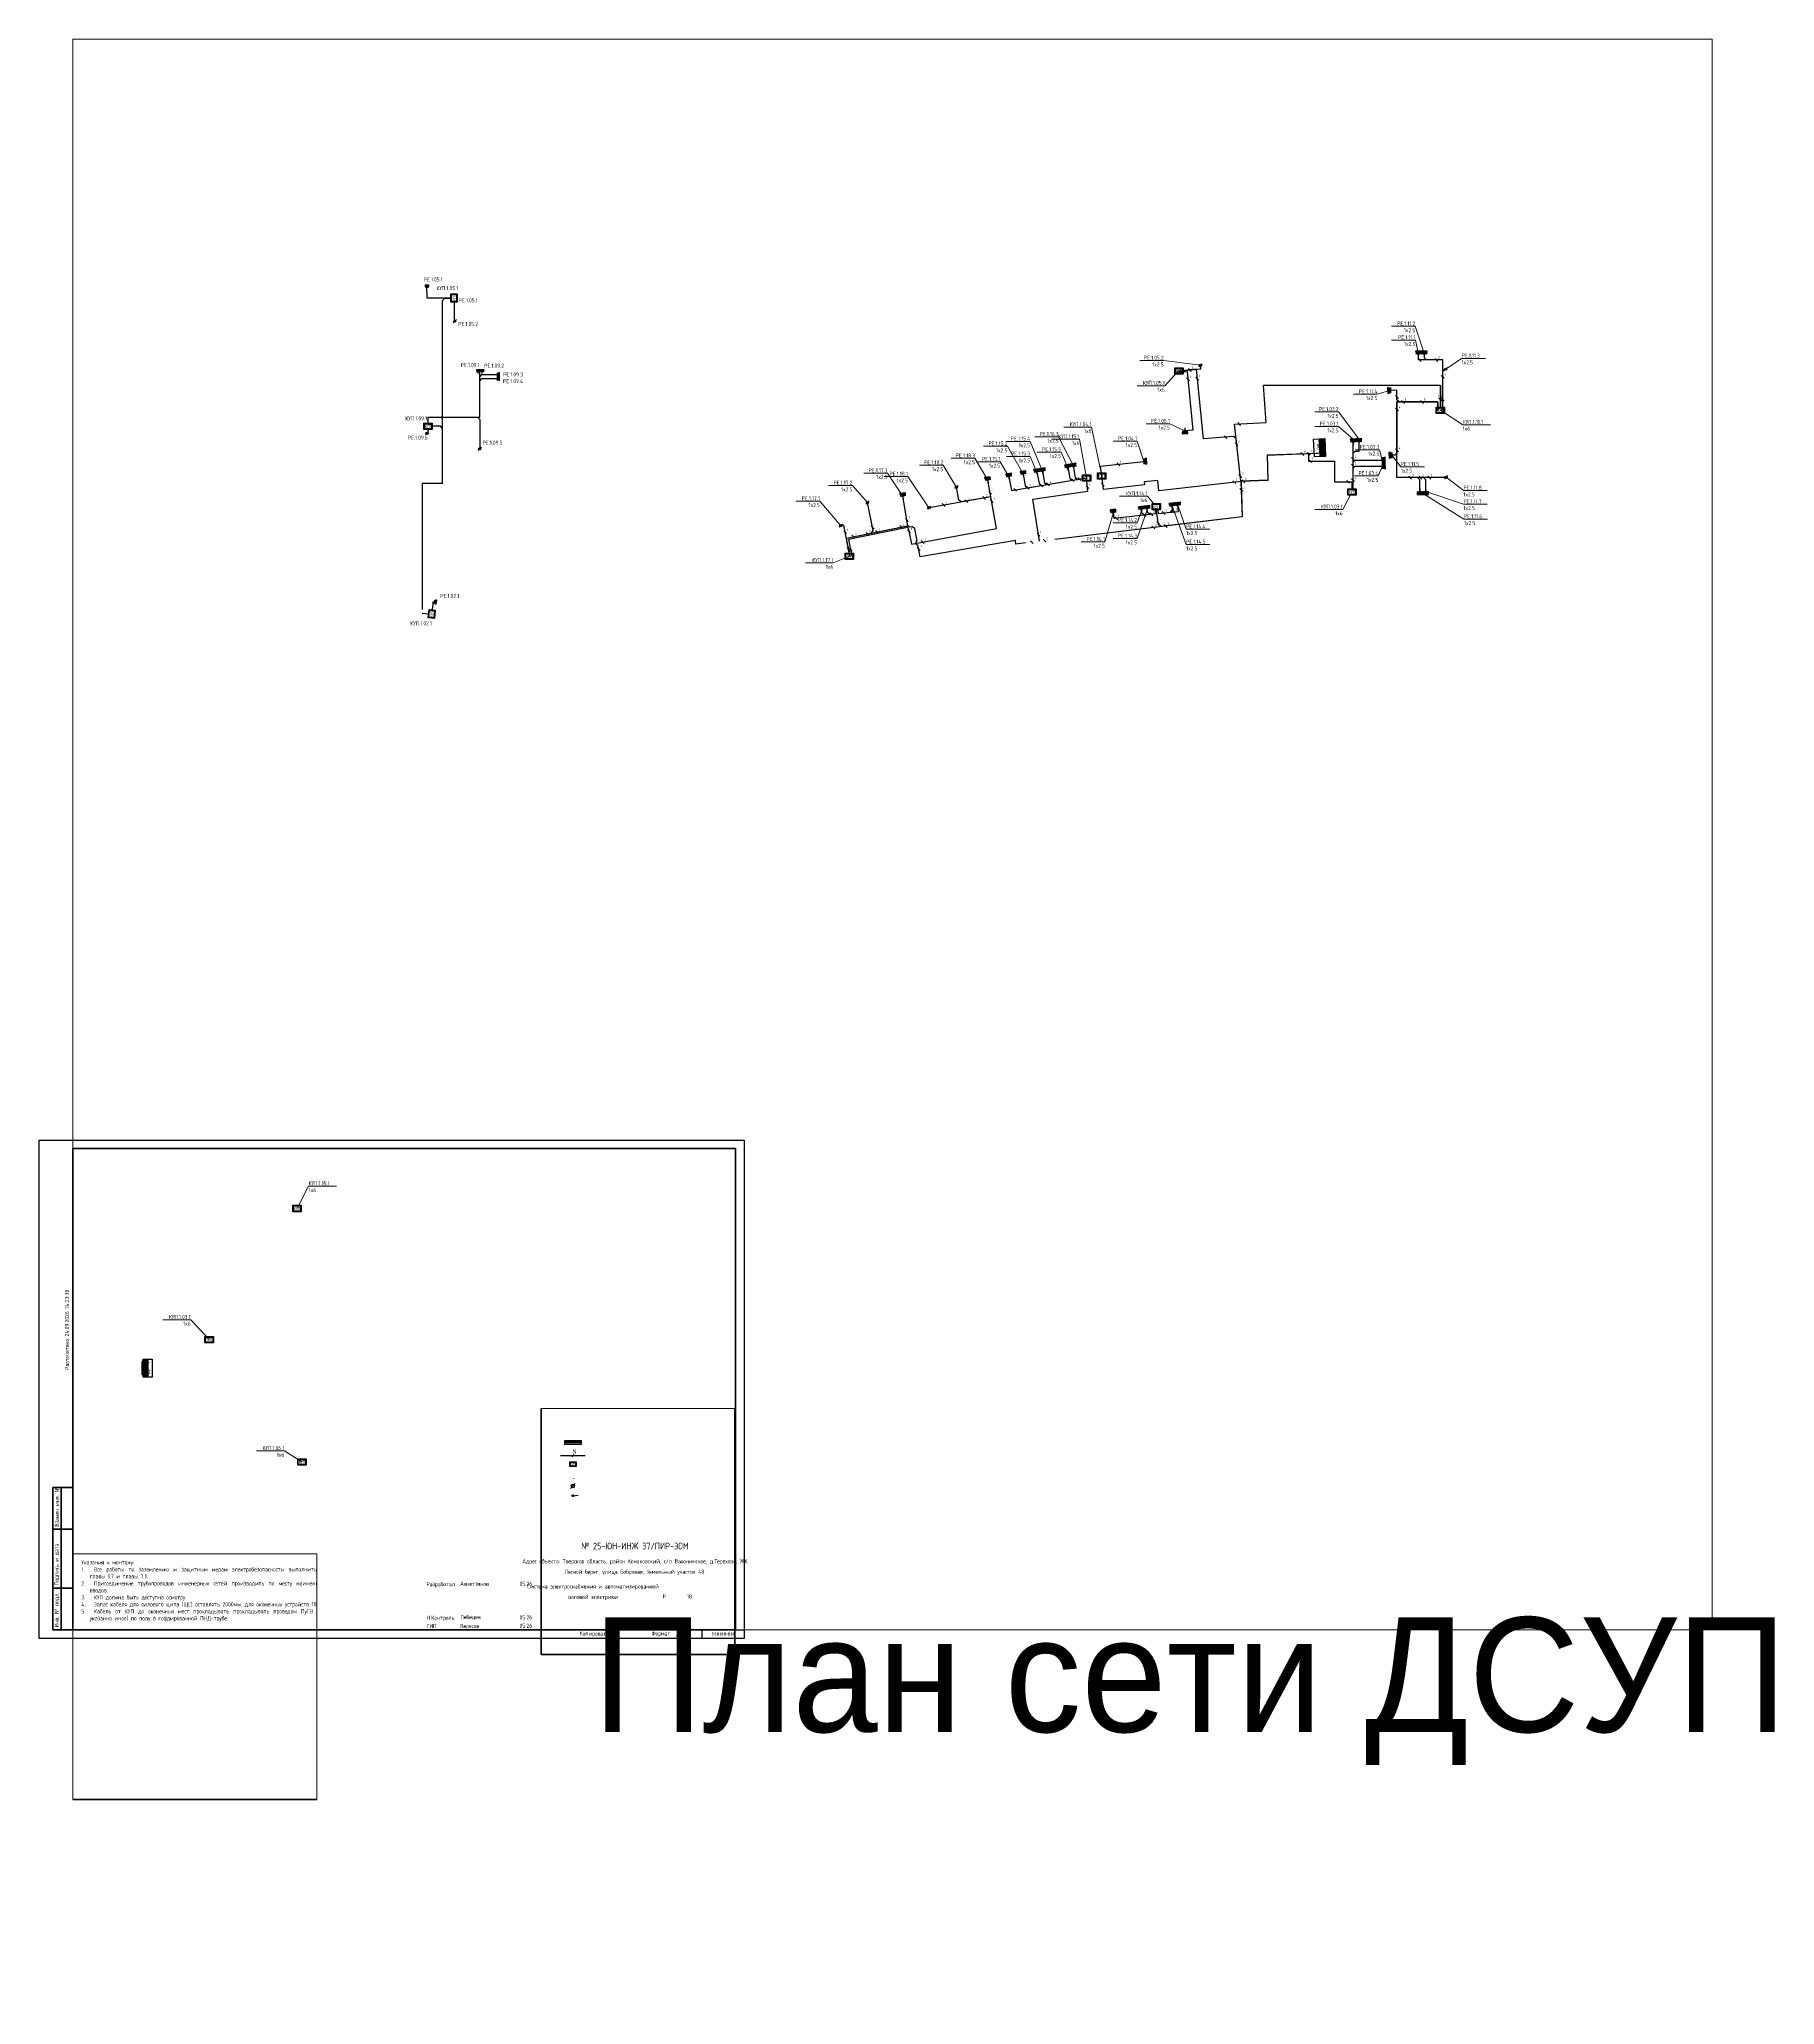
# Paper-space layout 'КУП' of a CAD drawing. Header units: millimetres. Extents: x 0 to 1034, y -218 to 953.
# The model-space entities are those that its viewports show. They can reach past a viewport. Long polylines and large blocks are cut down to what shows.
import ezdxf
from ezdxf import colors
from ezdxf.entities.mleader import LeaderData, LeaderLine
from ezdxf.enums import TextEntityAlignment as Align
from ezdxf.math import Vec2, Vec3

# ---------------------------------------------------------------- set-up
doc = ezdxf.new("R2018")
doc.units = ezdxf.units.MM
doc.set_wipeout_variables(frame=1)
doc.linetypes.add('JIS_02_0.7', pattern=[1.35, 0.75, -0.6])
doc.linetypes.add('ШТРИХОВАЯ', pattern=[0.75, 0.5, -0.25])
doc.layers.add('0_UNC Defpoints ЭОМ', color=6, linetype='Continuous', plot=False)
for name, color, linetype in [('0_UNC_0 Щит', 1, 'Continuous'), ('0_UNC_12 ДСУП. Оборудование', 104, 'Continuous'), ('0_UNC_12 ДСУП. Трассы', 104, 'Continuous'), ('0_Рамка', 7, 'Continuous'), ('ЩР-1', 1, 'Continuous')]:
    doc.layers.add(name, color=color, linetype=linetype)
doc.styles.add('GOST 2.304 A', font='GOST2304A.ttf')
doc.styles.get("Standard").update_dxf_attribs({"font": 'arial.ttf'})
doc.styles.add('Unecom', font='GOST2304A.ttf', dxfattribs={"height": 2.5})
doc.styles.add('СГЕНЕРИР_СТИЛЬ_1', font='')
doc.styles.add('СПДС', font='isocpeur.ttf', dxfattribs={"width": 0.8, "height": 2.5})
doc.styles.add('СПДС1.8', font='isocpeur.ttf', dxfattribs={"width": 0.8, "height": 1.8})
doc.styles.get('СГЕНЕРИР_СТИЛЬ_1').set_extended_font_data('Arial Кириллический')

# ---------------------------------------------------------------- blocks, each defined once
blk = doc.blocks.new('*U292')
at = {"lineweight": 60, "ltscale": 10}
for p, q in [((20, 292), (415, 292)), ((20, 5), (20, 292)), ((415, 292), (415, 5)), ((8, 90), (20, 90)), ((8, 5), (8, 90)), ((13, 90), (13, 5)), ((20, 90), (20, 5)), ((20, 90), (20, 5)), ((8, 65), (20, 65)), ((8, 30), (20, 30)), ((20, 5), (8, 5)), ((415, 5), (20, 5))]:
    blk.add_line(p, q, dxfattribs=at)
at = {"layer": '0_UNC Defpoints ЭОМ', "ltscale": 10}
blk.add_lwpolyline([(420, 0), (0, 0), (0, 297), (420, 297)], close=True, dxfattribs=at)
at = {"layer": '0_UNC Defpoints ЭОМ', "lineweight": 30}
blk.add_lwpolyline([(395, 5), (420, 5), (420, 0), (395, 0)], close=True, dxfattribs=at)
at = {"char_height": 2.5, "attachment_point": 4, "rotation": 90, "style": 'Unecom'}
for s, insert, width in [('{\\fGOST type A|b0|i1|c204|p34; }Взамен инв. №', (10.5, 65), 25), (' Подпись и дата', (10.5, 30), 35), (' Инв. № подл.', (10.5, 5), 24.419)]:
    blk.add_mtext(s, dxfattribs=dict(at, insert=insert, width=width))
at = {"style": 'Unecom'}
for s, insert, char_height, width, attachment_point, line_spacing_factor in [('Адрес объекта: Тверская область, район Конаковский, с/п Вахонинское, д.Терехово, ЖК Лесной берег, улица Бобровая, земельный участок 48.', (355, 42.5), 2.5, 115, 5, 1.5), ('№ 25-ЮН-ИНЖ 37/ПИР-ЭОМ', (355, 55), 4, 120, 5, 2), ('Разработал', (230.7, 32), 2.5, 20, 4, 2), ('Ахметзянов', (250.8, 32.5), 2.5, 19.921, 4, 2), ('05.26', (290, 32.5), 2.5, 10, 5, 2), ('Система электроснабжения и автоматизированной силовой электрики', (330, 27.5), 2.5, 70, 5, 1.5), ('Р', (372.5, 25), 2.5, 15, 5, 2), ('Н.Контроль', (230.7, 12), 2.5, 20, 4, 2), ('Лебедев', (250.8, 12.5), 2.5, 19.921, 4, 2), ('05.26', (290, 12.5), 2.5, 10, 5, 2), ('ГИП', (230.7, 7.3), 2.5, 20, 4, 2), ('Вересов', (250.8, 7), 2.5, 19.921, 4, 2), ('05.26', (290, 7.5), 2.5, 10, 5, 2)]:
    blk.add_mtext(s, dxfattribs=dict(at, insert=insert, char_height=char_height, width=width, attachment_point=attachment_point, line_spacing_factor=line_spacing_factor))
at = {"char_height": 2.5, "attachment_point": 4, "style": 'Unecom'}
for s, insert, width in [('Формат  ', (364.9, 2.6), 50), ('\\pi1; ', (250, -133.2), 20), ('\\pi1; ', (250, -133.2), 20), ('\\pxi0.4; ', (250, -133.2), 20), ('\\pi1; ', (512.5, -218.3), 20), ('\\pi1; ', (512.5, -218.3), 20), ('\\pxi0.4; ', (512.5, -218.3), 20)]:
    blk.add_mtext(s, dxfattribs=dict(at, insert=insert, width=width))
at = {"style": 'Unecom'}
blk.add_attdef('ЛИСТ_№', text='', height=2.5, dxfattribs=at).set_placement((387.5, 25), align=Align.MIDDLE_CENTER)
blk.add_attdef('КОЛ-ВО_ЛИСТОВ', text='', height=2.5, dxfattribs=at).set_placement((404.7, 23.7), align=Align.CENTER)
at = {"lineweight": 30, "flags": 104}
blk.add_attdef('ОПИСАНИЕ_ЛИСТА', text='', height=2.5, dxfattribs=at).set_placement((329.9, 12.5), align=Align.MIDDLE_CENTER)
at = {"style": 'Unecom', "flags": 8}
blk.add_attdef('ФОРМАТ_БУМАГИ', (379.4, 1.3), '', height=2.5, dxfattribs=at)
at = {"layer": '0_Рамка', "style": 'СПДС', "width": 0.8}
blk.add_text('Распечатано 24.09.2026 14:23:30', height=2.5, rotation=90, dxfattribs=at).set_placement((16.5, 160), align=Align.MIDDLE_LEFT)
at = {"layer": 'Defpoints', "insert": (330, 2.5), "char_height": 2.5, "width": 70, "attachment_point": 5, "style": 'Unecom'}
blk.add_mtext('Копировал', dxfattribs=at)
blk = doc.blocks.new('*U31')
at = {"linetype": 'ByBlock'}
blk.add_wipeout([(1.9, 2.5), (1.9, -2.5), (-1.9, -2.5), (-1.9, 2.5)], dxfattribs=at)
at = {"linetype": 'ByBlock', "lineweight": -2}
for points in [[(1.9, 2.5), (1.9, -2.5), (-1.9, -2.5), (-1.9, 2.5)], [(1.5, 2.2), (1.5, -2.1), (-1.5, -2.1), (-1.5, 2.2)]]:
    blk.add_lwpolyline(points, close=True, dxfattribs=at)
at = {"linetype": 'ByBlock', "lineweight": -2, "style": 'СПДС1.8', "width": 0.8}
blk.add_text('КУП', height=1.8, rotation=270, dxfattribs=at).set_placement((0, 0), align=Align.MIDDLE_CENTER)
blk = doc.blocks.new('ЩС-65')
h = blk.add_hatch(color=1)
h.dxf.hatch_style = 1
h.paths.add_polyline_path([(1014, 0), (1014, 101), (0, 101), (0, 0)])
at = {"color": 1}
for points in [[(0, 101), (0, -101), (1014, -101), (1014, 101), (0, 101)], [(0, 0), (1014, 0)]]:
    blk.add_lwpolyline(points, dxfattribs=at)
blk = doc.blocks.new('*U310')
at = {"ltscale": 0.4}
h = blk.add_hatch(color=0, dxfattribs=at)
h.dxf.hatch_style = 1
h.paths.add_polyline_path([(0, 2, 0.414214), (-2, 0), (0, 0)])
h = blk.add_hatch(color=0, dxfattribs=at)
h.dxf.hatch_style = 1
h.paths.add_polyline_path([(0, 2), (0, 0), (2, 0, 0.414214)])
at = {"color": 0, "linetype": 'ByBlock', "lineweight": -2}
for points in [[(-2, 2), (2, 2)], [(-2, 0), (2, 0)]]:
    blk.add_lwpolyline(points, dxfattribs=at)
at = {"color": 0, "ltscale": 0.4}
blk.add_lwpolyline([(0, 3), (0, 2)], dxfattribs=at)
at = {"color": 0, "linetype": 'ByBlock', "lineweight": -2}
blk.add_arc((0, 0), 1.74, 0, 180, dxfattribs=at)
at = {"color": 18, "true_color": 0x000000, "style": 'Unecom'}
for tag, p in [('ГРУППА', (-12, 7)), ('НАЗНАЧЕНИЕ', (-12, 4))]:
    blk.add_attdef(tag, p, '', height=2.5, dxfattribs=at)
at = {"layer": 'Defpoints', "style": 'Unecom'}
for tag, p in [('МОДЕЛЬ', (-13, 2)), ('АТРИБУТ', (-13, -1))]:
    blk.add_attdef(tag, p, '', height=2.5, dxfattribs=at)
blk = doc.blocks.new('*U57')
at = {"ltscale": 100}
blk.add_line((-0.73, 0.73), (0.73, -0.73), dxfattribs=at)
blk.add_circle((0, 0), 0.5, dxfattribs=at)
blk = doc.blocks.new('*U105')
h = blk.add_hatch()
h.set_pattern_fill('ANGLE', color=0)
h.set_pattern_definition([(0, (-2.5674, 3.856), (0, 6.985), [5.08, -1.905]), (90, (-2.5674, 3.856), (-6.985, 4e-16), [5.08, -1.905])])
h.paths.add_polyline_path([(1.2, -1.3, 1), (-1.3, -1.3, 1)])
at = {"linetype": 'ByBlock'}
h = blk.add_hatch(color=0, dxfattribs=at)
h.dxf.hatch_style = 1
h.paths.add_polyline_path([(0, 0, 1), (0, -2.5, 1)])
at = {"color": 0, "linetype": 'ByBlock'}
blk.add_circle((0, -1.3), 1.25, dxfattribs=at)
at = {"color": 0, "linetype": 'ByBlock', "start_tangent": (7.660218, -6.306333), "end_tangent": (10.001371, -7.711266)}
blk.add_spline([(0, -1.3), (8, -1.2)], degree=3, dxfattribs=at)
blk = doc.blocks.new('*U393')
at = {"ltscale": 0.4}
h = blk.add_hatch(color=0, dxfattribs=at)
h.dxf.hatch_style = 1
h.paths.add_polyline_path([(1.7, -0.2), (0, 0), (-0.2, -1.7, 0.414214)])
h = blk.add_hatch(color=0, dxfattribs=at)
h.dxf.hatch_style = 1
h.paths.add_polyline_path([(1.7, -0.2, 0.414214), (0.2, 1.7), (0, 0)])
at = {"color": 0, "linetype": 'ByBlock', "lineweight": -2}
for points in [[(0.2, 1.7), (-0.2, -1.7)], [(1.9, 1.5), (1.5, -1.9)]]:
    blk.add_lwpolyline(points, dxfattribs=at)
at = {"color": 0, "ltscale": 0.4}
blk.add_lwpolyline([(3.5, -0.4), (1.7, -0.2)], dxfattribs=at)
at = {"color": 0, "linetype": 'ByBlock', "lineweight": -2}
blk.add_arc((0, 0), 1.74, 263.8807, 83.8807, dxfattribs=at)
at = {"color": 18, "true_color": 0x000000, "style": 'Unecom'}
for tag, p in [('ГРУППА', (-11.5, 7.2)), ('НАЗНАЧЕНИЕ', (-11.5, 4.2))]:
    blk.add_attdef(tag, p, '', height=2.5, dxfattribs=at)
at = {"layer": 'Defpoints', "style": 'Unecom'}
for tag, p in [('АТРИБУТ', (-13, -0.7)), ('МОДЕЛЬ', (-13, 2.3))]:
    blk.add_attdef(tag, p, '', height=2.5, dxfattribs=at)
blk = doc.blocks.new('*U394')
at = {"ltscale": 0.4}
h = blk.add_hatch(color=0, dxfattribs=at)
h.dxf.hatch_style = 1
h.paths.add_polyline_path([(0, 1.7, 0.414214), (-1.7, 0), (0, 0)])
h = blk.add_hatch(color=0, dxfattribs=at)
h.dxf.hatch_style = 1
h.paths.add_polyline_path([(0, 1.7), (0, 0), (1.7, 0, 0.414214)])
at = {"color": 0, "linetype": 'ByBlock', "lineweight": -2}
for points in [[(-1.7, 1.7), (1.7, 1.7)], [(-1.7, 0), (1.7, 0)]]:
    blk.add_lwpolyline(points, dxfattribs=at)
at = {"color": 0, "ltscale": 0.4}
blk.add_lwpolyline([(0, 3.5), (0, 1.7)], dxfattribs=at)
at = {"color": 0, "linetype": 'ByBlock', "lineweight": -2}
blk.add_arc((0, 0), 1.74, 0.1914, 180.1914, dxfattribs=at)
at = {"color": 18, "true_color": 0x000000, "style": 'Unecom'}
for tag, p in [('ГРУППА', (-11.5, 7.2)), ('НАЗНАЧЕНИЕ', (-11.5, 4.2))]:
    blk.add_attdef(tag, p, '', height=2.5, dxfattribs=at)
at = {"layer": 'Defpoints', "style": 'Unecom'}
for tag, p in [('АТРИБУТ', (-13, -0.7)), ('МОДЕЛЬ', (-13, 2.3))]:
    blk.add_attdef(tag, p, '', height=2.5, dxfattribs=at)
blk = doc.blocks.new('*U395')
at = {"ltscale": 0.4}
h = blk.add_hatch(color=0, dxfattribs=at)
h.dxf.hatch_style = 1
h.paths.add_polyline_path([(0, 1.7, 0.414214), (-1.7, 0), (0, 0)])
h = blk.add_hatch(color=0, dxfattribs=at)
h.dxf.hatch_style = 1
h.paths.add_polyline_path([(0, 1.7), (0, 0), (1.7, 0, 0.414214)])
at = {"color": 0, "linetype": 'ByBlock', "lineweight": -2}
for points in [[(-1.7, 1.7), (1.7, 1.7)], [(-1.7, 0), (1.7, 0)]]:
    blk.add_lwpolyline(points, dxfattribs=at)
at = {"color": 0, "ltscale": 0.4}
blk.add_lwpolyline([(0, 3.5), (0, 1.7)], dxfattribs=at)
at = {"color": 0, "linetype": 'ByBlock', "lineweight": -2}
blk.add_arc((0, 0), 1.74, 0.1914, 180.1914, dxfattribs=at)
at = {"color": 18, "true_color": 0x000000, "style": 'Unecom'}
for tag, p in [('ГРУППА', (-11.5, 7.2)), ('НАЗНАЧЕНИЕ', (-11.5, 4.2))]:
    blk.add_attdef(tag, p, '', height=2.5, dxfattribs=at)
at = {"layer": 'Defpoints', "style": 'Unecom'}
for tag, p in [('АТРИБУТ', (-13, -0.7)), ('МОДЕЛЬ', (-13, 2.3))]:
    blk.add_attdef(tag, p, '', height=2.5, dxfattribs=at)
blk = doc.blocks.new('*U390')
at = {"ltscale": 0.4}
h = blk.add_hatch(color=0, dxfattribs=at)
h.dxf.hatch_style = 1
h.paths.add_polyline_path([(0, 1.7, 0.414214), (-1.7, 0), (0, 0)])
h = blk.add_hatch(color=0, dxfattribs=at)
h.dxf.hatch_style = 1
h.paths.add_polyline_path([(0, 1.7), (0, 0), (1.7, 0, 0.414214)])
at = {"color": 0, "linetype": 'ByBlock', "lineweight": -2}
for points in [[(-1.7, 1.7), (1.7, 1.7)], [(-1.7, 0), (1.7, 0)]]:
    blk.add_lwpolyline(points, dxfattribs=at)
at = {"color": 0, "ltscale": 0.4}
blk.add_lwpolyline([(0, 3.5), (0, 1.7)], dxfattribs=at)
at = {"color": 0, "linetype": 'ByBlock', "lineweight": -2}
blk.add_arc((0, 0), 1.74, 0.1914, 180.1914, dxfattribs=at)
at = {"color": 18, "true_color": 0x000000, "style": 'Unecom'}
for tag, p in [('ГРУППА', (-11.5, 7.2)), ('НАЗНАЧЕНИЕ', (-11.5, 4.2))]:
    blk.add_attdef(tag, p, '', height=2.5, dxfattribs=at)
at = {"layer": 'Defpoints', "style": 'Unecom'}
for tag, p in [('АТРИБУТ', (-13, -0.7)), ('МОДЕЛЬ', (-13, 2.3))]:
    blk.add_attdef(tag, p, '', height=2.5, dxfattribs=at)
blk = doc.blocks.new('*U391')
at = {"ltscale": 0.4}
h = blk.add_hatch(color=0, dxfattribs=at)
h.dxf.hatch_style = 1
h.paths.add_polyline_path([(0, 1.7, 0.414214), (-1.7, 0), (0, 0)])
h = blk.add_hatch(color=0, dxfattribs=at)
h.dxf.hatch_style = 1
h.paths.add_polyline_path([(0, 1.7), (0, 0), (1.7, 0, 0.414214)])
at = {"color": 0, "linetype": 'ByBlock', "lineweight": -2}
for points in [[(-1.7, 1.7), (1.7, 1.7)], [(-1.7, 0), (1.7, 0)]]:
    blk.add_lwpolyline(points, dxfattribs=at)
at = {"color": 0, "ltscale": 0.4}
blk.add_lwpolyline([(0, 3.5), (0, 1.7)], dxfattribs=at)
at = {"color": 0, "linetype": 'ByBlock', "lineweight": -2}
blk.add_arc((0, 0), 1.74, 0.1914, 180.1914, dxfattribs=at)
at = {"color": 18, "true_color": 0x000000, "style": 'Unecom'}
for tag, p in [('ГРУППА', (-11.5, 7.2)), ('НАЗНАЧЕНИЕ', (-11.5, 4.2))]:
    blk.add_attdef(tag, p, '', height=2.5, dxfattribs=at)
at = {"layer": 'Defpoints', "style": 'Unecom'}
for tag, p in [('АТРИБУТ', (-13, -0.7)), ('МОДЕЛЬ', (-13, 2.3))]:
    blk.add_attdef(tag, p, '', height=2.5, dxfattribs=at)
blk = doc.blocks.new('*U392')
at = {"ltscale": 0.4}
h = blk.add_hatch(color=0, dxfattribs=at)
h.dxf.hatch_style = 1
h.paths.add_polyline_path([(0, 1.7, 0.414214), (-1.7, 0), (0, 0)])
h = blk.add_hatch(color=0, dxfattribs=at)
h.dxf.hatch_style = 1
h.paths.add_polyline_path([(0, 1.7), (0, 0), (1.7, 0, 0.414214)])
at = {"color": 0, "linetype": 'ByBlock', "lineweight": -2}
for points in [[(-1.7, 1.7), (1.7, 1.7)], [(-1.7, 0), (1.7, 0)]]:
    blk.add_lwpolyline(points, dxfattribs=at)
at = {"color": 0, "ltscale": 0.4}
blk.add_lwpolyline([(0, 3.5), (0, 1.7)], dxfattribs=at)
at = {"color": 0, "linetype": 'ByBlock', "lineweight": -2}
blk.add_arc((0, 0), 1.74, 0.1914, 180.1914, dxfattribs=at)
at = {"color": 18, "true_color": 0x000000, "style": 'Unecom'}
for tag, p in [('ГРУППА', (-11.5, 7.2)), ('НАЗНАЧЕНИЕ', (-11.5, 4.2))]:
    blk.add_attdef(tag, p, '', height=2.5, dxfattribs=at)
at = {"layer": 'Defpoints', "style": 'Unecom'}
for tag, p in [('АТРИБУТ', (-13, -0.7)), ('МОДЕЛЬ', (-13, 2.3))]:
    blk.add_attdef(tag, p, '', height=2.5, dxfattribs=at)
blk = doc.blocks.new('*U162')
at = {"ltscale": 100}
blk.add_line((-0.73, 0.73), (0.73, -0.73), dxfattribs=at)
blk.add_circle((0, 0), 0.5, dxfattribs=at)
blk = doc.blocks.new('*U163')
at = {"ltscale": 100}
blk.add_line((-0.73, 0.73), (0.73, -0.73), dxfattribs=at)
blk.add_circle((0, 0), 0.5, dxfattribs=at)
blk = doc.blocks.new('*U164')
at = {"ltscale": 100}
blk.add_line((-0.73, 0.73), (0.73, -0.73), dxfattribs=at)
blk.add_circle((0, 0), 0.5, dxfattribs=at)
blk = doc.blocks.new('*U165')
at = {"linetype": 'ByBlock'}
blk.add_wipeout([(-2.3, 2.2), (2.7, 1.6), (2.3, -2.1), (-2.7, -1.6)], dxfattribs=at)
at = {"linetype": 'ByBlock', "lineweight": -2}
for points in [[(-2.3, 2.2), (2.7, 1.6), (2.3, -2.1), (-2.7, -1.6)], [(-1.9, 1.8), (2.3, 1.3), (2, -1.7), (-2.3, -1.2)]]:
    blk.add_lwpolyline(points, close=True, dxfattribs=at)
at = {"linetype": 'ByBlock', "lineweight": -2, "style": 'СПДС1.8', "width": 0.8}
blk.add_text('КУП', height=1.8, rotation=353.4185, dxfattribs=at).set_placement((0, 0), align=Align.MIDDLE_CENTER)
blk = doc.blocks.new('*U166')
at = {"linetype": 'ByBlock'}
blk.add_wipeout([(-2.5, 1.9), (2.5, 1.9), (2.5, -1.9), (-2.5, -1.9)], dxfattribs=at)
at = {"linetype": 'ByBlock', "lineweight": -2}
for points in [[(-2.5, 1.9), (2.5, 1.9), (2.5, -1.9), (-2.5, -1.9)], [(-2.1, 1.5), (2.1, 1.5), (2.1, -1.5), (-2.1, -1.5)]]:
    blk.add_lwpolyline(points, close=True, dxfattribs=at)
at = {"linetype": 'ByBlock', "lineweight": -2, "style": 'СПДС1.8', "width": 0.8}
blk.add_text('КУП', height=1.8, dxfattribs=at).set_placement((0, 0), align=Align.MIDDLE_CENTER)
blk = doc.blocks.new('*U265')
h = blk.add_hatch(color=256)
h.dxf.hatch_style = 1
h.paths.add_polyline_path([(0, 350), (800, 350), (800, 100), (0, 100)])
for points in [[(0, 350), (800, 350), (800, 100), (0, 100)], [(0, 100), (800, 100), (800, -150), (0, -150)]]:
    blk.add_lwpolyline(points, close=True)
at = {"color": 7, "style": 'GOST 2.304 A'}
blk.add_attdef('ИМЯ', text='', height=180, dxfattribs=at).set_placement((400, 100), align=Align.MIDDLE_CENTER)
blk = doc.blocks.new('*U399')
at = {"ltscale": 0.4}
h = blk.add_hatch(color=0, dxfattribs=at)
h.dxf.hatch_style = 1
h.paths.add_polyline_path([(-1.7, 0.1), (0, 0), (0.1, 1.7, 0.414214)])
h = blk.add_hatch(color=0, dxfattribs=at)
h.dxf.hatch_style = 1
h.paths.add_polyline_path([(-1.7, 0.1, 0.414214), (-0.1, -1.7), (0, 0)])
at = {"color": 0, "ltscale": 0.4}
blk.add_lwpolyline([(-3.5, 0.2), (-1.7, 0.1)], dxfattribs=at)
at = {"color": 0, "linetype": 'ByBlock', "lineweight": -2}
for points in [[(-1.8, -1.6), (-1.6, 1.8)], [(-0.1, -1.7), (0.1, 1.7)]]:
    blk.add_lwpolyline(points, dxfattribs=at)
blk.add_arc((0, 0), 1.74, 87.1222, 267.1222, dxfattribs=at)
at = {"color": 18, "true_color": 0x000000, "style": 'Unecom'}
for tag, p in [('ГРУППА', (-11.5, 7.2)), ('НАЗНАЧЕНИЕ', (-11.5, 4.2))]:
    blk.add_attdef(tag, p, '', height=2.5, dxfattribs=at)
at = {"layer": 'Defpoints', "style": 'Unecom'}
for tag, p in [('АТРИБУТ', (-13, -0.7)), ('МОДЕЛЬ', (-13, 2.3))]:
    blk.add_attdef(tag, p, '', height=2.5, dxfattribs=at)
blk = doc.blocks.new('*U397')
at = {"ltscale": 0.4}
h = blk.add_hatch(color=0, dxfattribs=at)
h.dxf.hatch_style = 1
h.paths.add_polyline_path([(-1.7, 0.1), (0, 0), (0.1, 1.7, 0.414214)])
h = blk.add_hatch(color=0, dxfattribs=at)
h.dxf.hatch_style = 1
h.paths.add_polyline_path([(-1.7, 0.1, 0.414214), (-0.1, -1.7), (0, 0)])
at = {"color": 0, "ltscale": 0.4}
blk.add_lwpolyline([(-3.5, 0.2), (-1.7, 0.1)], dxfattribs=at)
at = {"color": 0, "linetype": 'ByBlock', "lineweight": -2}
for points in [[(-1.8, -1.6), (-1.6, 1.8)], [(-0.1, -1.7), (0.1, 1.7)]]:
    blk.add_lwpolyline(points, dxfattribs=at)
blk.add_arc((0, 0), 1.74, 86.4318, 266.4318, dxfattribs=at)
at = {"color": 18, "true_color": 0x000000, "style": 'Unecom'}
for tag, p in [('ГРУППА', (-11.5, 7.2)), ('НАЗНАЧЕНИЕ', (-11.5, 4.2))]:
    blk.add_attdef(tag, p, '', height=2.5, dxfattribs=at)
at = {"layer": 'Defpoints', "style": 'Unecom'}
for tag, p in [('АТРИБУТ', (-13, -0.7)), ('МОДЕЛЬ', (-13, 2.3))]:
    blk.add_attdef(tag, p, '', height=2.5, dxfattribs=at)
blk = doc.blocks.new('*U266')
at = {"ltscale": 100}
blk.add_line((-0.73, 0.73), (0.73, -0.73), dxfattribs=at)
blk.add_circle((0, 0), 0.5, dxfattribs=at)
blk = doc.blocks.new('_None')
blk = doc.blocks.new('ELTOOL_CABLE_TICK_ANNO_100_1p8_0p8_0p6')
at = {"linetype": 'ByBlock'}
blk.add_line((-64, 64), (64, -64), dxfattribs=at)
at = {"style": 'Unecom'}
blk.add_attdef('COUNT', (80, 60), '', height=100, dxfattribs=at)
blk = doc.blocks.new('*U415')
h = blk.add_hatch(color=256)
h.dxf.hatch_style = 1
h.paths.add_polyline_path([(0, 300), (800, 300), (800, 100), (0, 100)])
for points in [[(0, 300), (800, 300), (800, 100), (0, 100)], [(0, 100), (800, 100), (800, -100), (0, -100)]]:
    blk.add_lwpolyline(points, close=True)
at = {"color": 7, "style": 'GOST 2.304 A'}
blk.add_attdef('ИМЯ', text='', height=180, dxfattribs=at).set_placement((400, 100), align=Align.MIDDLE_CENTER)
blk = doc.blocks.new('*U417')
at = {"color": 0, "linetype": 'Continuous', "lineweight": 25}
blk.add_lwpolyline([(286, 49), (298, 49, -0.414214), (300, 48), (300, 2, -0.414214), (298, 1), (-299, 1, -0.414214), (-300, 2), (-300, 48, -0.414214), (-299, 49), (-286, 49), (-286, 50), (-299, 50, 0.414214), (-301, 48), (-301, 2, 0.414214), (-299, 0), (298, 0, 0.414214), (301, 2), (301, 48, 0.414214), (298, 50), (286, 50)], format="xyb", close=True, dxfattribs=at)
at = {"color": 0, "flags": 9}
for tag, p in [('АРТИКУЛ', (-60, -12)), ('НАИМЕНОВАНИЕ', (-59, -7)), ('ПРИМЕЧАНИЕ', (-59, -17))]:
    blk.add_attdef(tag, text='', height=2.5, dxfattribs=at).set_placement(p, align=Align.TOP_LEFT)
at = {"color": 0, "lineweight": 30, "flags": 104}
for tag, p in [('ВЫСОТА', (-60, -21)), ('ДЛИНА', (-60, -36)), ('ШИРИНА', (-59, -25)), ('ТОЛЩИНА', (-59, -31))]:
    blk.add_attdef(tag, text='', height=2.5, dxfattribs=at).set_placement(p, align=Align.TOP_LEFT)

msp = doc.modelspace()

# ---------------------------------------------------------------- linework, layer by layer
at = {"ltscale": 10}
for points in [[(-212203, -105554), (-215071, -105554), (-215071, -90900), (-212203, -90900)], [(-212203, -90900), (-200647, -90900), (-200647, -105554), (-212203, -105554)], [(-200647, -90900), (-186103, -90900), (-186103, -105554), (-200647, -105554)], [(-212203, -120208), (-215071, -120208), (-215071, -105554), (-212203, -105554)], [(-212203, -105554), (-200647, -105554), (-200647, -120208), (-212203, -120208)], [(-200647, -105554), (-186103, -105554), (-186103, -120208), (-200647, -120208)], [(-212203, -134862), (-215071, -134862), (-215071, -120208), (-212203, -120208)], [(-212203, -120208), (-200647, -120208), (-200647, -134862), (-212203, -134862)], [(-200647, -120208), (-186103, -120208), (-186103, -134862), (-200647, -134862)]]:
    msp.add_lwpolyline(points, close=True, dxfattribs=at)
at = {"layer": '0_UNC_12 ДСУП. Трассы', "linetype": 'ШТРИХОВАЯ', "ltscale": 2}
for points in [[(16894, 59532), (15828, 59529), (15826, 60106)], [(15872, 53804), (15872, 54204), (18183, 54204), (18183, 56243), (18033, 56243)], [(15872, 53804), (15872, 54204), (18183, 54204), (18183, 56013), (18283, 56113), (19065, 56113)], [(15872, 53804), (15872, 54204), (18183, 54204), (18183, 55837), (18283, 55937), (19065, 55937)], [(16526, 51541), (16526, 53704), (16426, 53804), (15871, 53804)], [(15872, 53804), (15872, 54204), (18083, 54204), (18183, 54104), (18183, 52796)], [(16526, 51241), (15616, 51241), (15616, 45453), (16040, 45407)], [(16040, 45407), (16122, 45956), (16251, 45942)], [(-211037, -108355), (-209574, -108355)]]:
    msp.add_lwpolyline(points, dxfattribs=at)
msp.add_lwpolyline([(16526, 51241), (16526, 54154, -1), (16526, 54254), (16526, 59431), (16626, 59531), (17038, 59532)], format="xyb", dxfattribs=at)
at = {"layer": '0_UNC_12 ДСУП. Трассы', "ltscale": 2}
for points in [[(17036, 59533), (17036, 58502), (17071, 58502)], [(15871, 53804), (15871, 53491), (15827, 53491)]]:
    msp.add_lwpolyline(points, dxfattribs=at)
at = {"layer": '0_UNC_12 ДСУП. Трассы', "linetype": 'JIS_02_0.7', "ltscale": 2}
for points in [[(57219, 50865), (57220, 53228)], [(57219, 50865), (57220, 52595), (57320, 52695), (57487, 52695), (57487, 53102)], [(55998, 52600), (53376, 52501), (53416, 51384), (52211, 51341), (52268, 49753), (48634, 49319), (48521, 49406), (48396, 50299)], [(55998, 52600), (55223, 52571), (55223, 52250), (56394, 52250), (56394, 51322), (57167, 51322), (57168, 50865)], [(57219, 50865), (57219, 52192), (57319, 52292), (58527, 52292)], [(57219, 50865), (57219, 51923), (57319, 52023), (58534, 52023)], [(48351, 50285), (48403, 49889), (46538, 49674), (46493, 50076)], [(48351, 50279), (48403, 49889), (47894, 49831), (47783, 49919), (47750, 50214)], [(48351, 50279), (48403, 49889), (48148, 49860), (48038, 49948), (48004, 50244)], [(48464, 50298), (48510, 49902), (49423, 49993), (49377, 50401)], [(48464, 50298), (48510, 49902), (49065, 49957), (49153, 50067), (49118, 50375)]]:
    msp.add_lwpolyline(points, dxfattribs=at)
at = {"layer": '0_UNC_12 ДСУП. Трассы'}
for points in [[(48464, 50298), (48510, 49902)], [(-210376, -108426), (-210235, -108284)]]:
    msp.add_lwpolyline(points, dxfattribs=at)

# ---------------------------------------------------------------- block references
at = {"layer": '0_UNC_0 Щит', "rotation": 272.7156390043716}
msp.add_blockref('*U265', (55605, 53241), dxfattribs=at).add_auto_attribs({'ИМЯ': 'ЩР'})
at = {"layer": '0_UNC_0 Щит', "color": 1}
msp.add_blockref('ЩС-65', (-210813, -107570), dxfattribs=at)
at = {"layer": '0_UNC_12 ДСУП. Оборудование'}
for name, p, xscale, yscale, zscale, rotation in [('*U392', (15826, 60106), 50, 50, 50, 180), ('*U397', (60146, 57161), 75.00000000000001, 75.00000000000001, 75.00000000000001, 94.15961754128162), ('*U397', (60407, 57163), 75.00000000000001, 75.00000000000001, 75.00000000000001, 94.15961754128162), ('*U394', (18120, 56330), 50, 50, 50, 180), ('*U395', (18294, 56330), 50, 50, 50, 180), ('*U390', (19066, 56114), 50, 50, 50, 89.99999999868568), ('*U391', (19067, 55940), 50, 50, 50, 89.99999999868568), ('*U397', (58768, 55405), 75.00000000000006, 75.00000000000006, 75.00000000000006, 184.6012899077967), ('*U397', (49711, 53471), 74.99999999999993, 74.99999999999993, 74.99999999999993, 276.8238118955244), ('*U397', (57220, 53228), 75.00000000000004, 75.00000000000004, 75.00000000000004, 96.46718034366859), ('*U397', (57480, 53241), 75.00000000000004, 75.00000000000004, 75.00000000000004, 96.46718034366859), ('*U397', (42460, 51799), 75.00000000000001, 75.00000000000001, 75.00000000000001, 102.2009528341661), ('*U397', (43068, 51888), 75.00000000000001, 75.00000000000001, 75.00000000000001, 102.2009528341661), ('*U397', (43326, 51927), 75.00000000000001, 75.00000000000001, 75.00000000000001, 102.2009528341661), ('*U397', (44449, 52091), 75.00000000000001, 75.00000000000001, 75.00000000000001, 102.2009528341661), ('*U397', (44707, 52129), 75.00000000000001, 75.00000000000001, 75.00000000000001, 102.2009528341661), ('*U397', (47995, 52245), 75, 75, 75, 8.883406641691451), ('*U397', (58658, 52295), 75.00000000000004, 75.00000000000004, 75.00000000000004, 4.867490351455711), ('*U397', (58663, 52034), 75.00000000000004, 75.00000000000004, 75.00000000000004, 4.867490351455711), ('*U397', (58827, 52506), 75.00000000000006, 75.00000000000006, 75.00000000000006, 184.6012899077967), ('*U397', (40879, 51529), 75.00000000000001, 75.00000000000001, 75.00000000000001, 102.2009528341661), ('*U397', (41821, 51687), 75.00000000000001, 75.00000000000001, 75.00000000000001, 102.2009528341661), ('*U397', (60207, 50752), 75.00000000000001, 75.00000000000001, 75.00000000000001, 274.0385147126761), ('*U397', (60468, 50754), 75.00000000000001, 75.00000000000001, 75.00000000000001, 274.0385147126761), ('*U397', (37082, 50811), 75.00000000000001, 75.00000000000001, 75.00000000000001, 102.2009528341661), ('*U399', (46489, 50076), 75.00000000000001, 75.00000000000001, 75.00000000000001, 99.83066970641072), ('*U397', (47749, 50221), 75.00000000000003, 75.00000000000003, 75.00000000000003, 100.0309437806644), ('*U397', (48008, 50251), 75.00000000000003, 75.00000000000003, 75.00000000000003, 100.0309437806644), ('*U397', (49118, 50372), 75.00000000000003, 75.00000000000003, 75.00000000000003, 100.0309437806644), ('*U397', (49377, 50401), 75.00000000000003, 75.00000000000003, 75.00000000000003, 100.0309437806644)]:
    msp.add_blockref(name, p, dxfattribs=dict(at, xscale=xscale, yscale=yscale, zscale=zscale, rotation=rotation))
at = {"layer": '0_UNC_12 ДСУП. Оборудование', "linetype": 'ByBlock', "lineweight": -3}
for name, p, xscale, yscale, zscale, rotation in [('*U164', (17071, 58502), 100, 100, 100, 270), ('*U31', (49441, 56278), 75, 75, 75, 90), ('*U266', (50396, 56528), 100, 100, 100, 270), ('*U266', (61362, 56355), 100, 100, 100, 270), ('*U31', (61120, 54521), 75, 75, 75, 90), ('*U162', (15827, 53491), 100, 100, 100, 270), ('*U163', (18183, 52796), 100, 100, 100, 270), ('*U266', (39492, 51090), 100, 100, 100, 270), ('*U266', (61377, 51523), 100, 100, 100, 270), ('*U266', (35518, 50390), 100, 100, 100, 270), ('*U266', (38267, 50164), 100, 100, 100, 270), ('*U266', (34321, 49360), 100, 100, 100, 270), ('*U31', (34702, 47987), 75, 75, 75, 90), ('*U31', (10020, 18839), 75, 75, 75, 90), ('*U31', (6089, 12981), 75, 75, 75, 90), ('*U31', (10240, 7511), 75, 75, 75, 90), ('*U57', (-210306, -110170), 200, 200, 200, 270)]:
    msp.add_blockref(name, p, dxfattribs=dict(at, xscale=xscale, yscale=yscale, zscale=zscale, rotation=rotation))
at = {"layer": '0_UNC_12 ДСУП. Оборудование', "xscale": 2, "yscale": 2, "zscale": 2}
msp.add_blockref('*U310', (-210274, -109718), dxfattribs=at)
at = {"layer": '0_UNC_12 ДСУП. Оборудование', "linetype": 'ByBlock', "xscale": 40, "yscale": 40, "zscale": 40}
msp.add_blockref('*U105', (-210306, -110695), dxfattribs=at)
at = {"layer": '0_UNC_12 ДСУП. Трассы'}
for p, values in [((60207, 56767), {'COUNT': '1'}), ((60950, 56767), {'COUNT': '2'}), ((50261, 55934), {'COUNT': '1'}), ((61224, 56011), {'COUNT': '3'}), ((59180, 55108), {'COUNT': '1'}), ((59180, 54554), {'COUNT': '4'}), ((59452, 54889), {'COUNT': '5'}), ((60303, 54889), {'COUNT': '5'}), ((52129, 53907), {'COUNT': '1'}), ((51520, 53313), {'COUNT': '1'}), ((52012, 53004), {'COUNT': '2'}), ((54956, 52561), {'COUNT': '6'}), ((55243, 52571), {'COUNT': '7'}), ((59180, 52726), {'COUNT': '4'}), ((46731, 52105), {'COUNT': '1'}), ((55310, 52250), {'COUNT': '1'}), ((57220, 52338), {'COUNT': '2'}), ((57219, 52046), {'COUNT': '3'}), ((41001, 50827), {'COUNT': '1'}), ((42118, 50959), {'COUNT': '1'}), ((42681, 51054), {'COUNT': '2'}), ((43299, 51158), {'COUNT': '3'}), ((43583, 51206), {'COUNT': '4'}), ((51916, 51307), {'COUNT': '1'}), ((52184, 51582), {'COUNT': '2'}), ((52226, 50961), {'COUNT': '3'}), ((52315, 51345), {'COUNT': '6'}), ((59774, 51510), {'COUNT': '3'}), ((60232, 51510), {'COUNT': '2'}), ((60630, 51510), {'COUNT': '1'}), ((38924, 50280), {'COUNT': '1'}), ((39937, 50458), {'COUNT': '2'}), ((40731, 50598), {'COUNT': '2'}), ((41066, 50464), {'COUNT': '3'}), ((49204, 49971), {'COUNT': '1'}), ((34516, 49067), {'COUNT': '1'}), ((35743, 49284), {'COUNT': '1'}), ((35944, 49079), {'COUNT': '4'}), ((37020, 49298), {'COUNT': '4'}), ((37273, 49617), {'COUNT': '1'}), ((37369, 49105), {'COUNT': '3'}), ((46637, 49686), {'COUNT': '1'}), ((48296, 49276), {'COUNT': '2'}), ((48851, 49344), {'COUNT': '3'}), ((34880, 48874), {'COUNT': '5'}), ((35514, 48991), {'COUNT': '5'}), ((37806, 48321), {'COUNT': '1'}), ((37984, 48629), {'COUNT': '3'}), ((42863, 48623), {'COUNT': '1'}), ((43159, 48956), {'COUNT': '1'}), ((43432, 48692), {'COUNT': '2'})]:
    msp.add_blockref('ELTOOL_CABLE_TICK_ANNO_100_1p8_0p8_0p6', p, dxfattribs=at).add_auto_attribs(values)
at = {"layer": 'ЩР-1'}
ref = msp.add_blockref('*U417', (3094, 11703), dxfattribs=dict(at, rotation=270))
lines = msp.add_mtext('3000 мм', dxfattribs={"layer": '0', "color": 0, "insert": (3058, 11763), "char_height": 2.5, "attachment_point": 1, "rotation": 270})
ref.add_attrib('ДЛИНА', '', (3058, 11763), dxfattribs={"flags": 2}).embed_mtext(lines)
lines = msp.add_mtext('1,5 мм', dxfattribs={"layer": '0', "color": 0, "insert": (3063, 11762), "char_height": 2.5, "attachment_point": 1, "rotation": 270})
ref.add_attrib('ТОЛЩИНА', '', (3063, 11762), dxfattribs={"flags": 2}).embed_mtext(lines)
lines = msp.add_mtext('h=50 мм', dxfattribs={"layer": '0', "color": 0, "insert": (3073, 11763), "char_height": 2.5, "attachment_point": 1, "rotation": 270})
ref.add_attrib('ВЫСОТА', '', (3073, 11763), dxfattribs={"flags": 2}).embed_mtext(lines)
lines = msp.add_mtext('600 мм', dxfattribs={"layer": '0', "color": 0, "insert": (3069, 11762), "char_height": 2.5, "attachment_point": 1, "rotation": 270})
ref.add_attrib('ШИРИНА', '', (3069, 11762), dxfattribs={"flags": 2}).embed_mtext(lines)
at = {"layer": 'ЩР-1', "rotation": 90}
msp.add_blockref('*U415', (3446, 11304), dxfattribs=at).add_auto_attribs({'ИМЯ': 'ЩР-1'})

# ---------------------------------------------------------------- texts
at = {"insert": (-200140, -105945), "char_height": 250, "width": 13510.6, "attachment_point": 1, "style": 'Unecom'}
msp.add_mtext('\\pxi-3,l3,sm1,qj,t3;Указания к монтажу:\\P\\pi-2,l2;{\\C0;1.^IВсе работы по заземлению и защитным мерам электробезопасности выполнить согласно ПУЭ главы 1.7 и главы 7.1.\\P2.^IПрисоединение трубопроводов инженерных сетей производить по месту наименьшего расстояния от вводов.\\P3.^IКУП должна быть доступна осмотру\\P4.^IЗапас кабеля для силового щита (ЩС) оставлять 2000мм, для оконечных устройств 1000мм.\\P5.^IКабель от КУП до оконечных мест прокладывать прокладывать проводом ПуГВ 1х2.5 (если не указанно иное) по полу в гофрированной ПНД-трубе.}', dxfattribs=at)
at = {"layer": '0_UNC_12 ДСУП. Оборудование', "color": 0, "ltscale": 2, "char_height": 180, "width": 529.55, "attachment_point": 1, "style": 'Unecom'}
for s, insert in [('PE.1.05.1', (15682, 60460)), ('КУП.1.05.1', (16251, 60066)), ('PE.1.05.1', (17247, 59523)), ('PE.1.05.2', (17226, 58461)), ('PE.1.09.1', (17333, 56633)), ('PE.1.09.2', (18387, 56604)), ('PE.1.09.4', (19224, 55909)), ('PE.1.09.3', (19230, 56210)), ('КУП.1.09.1', (14858, 54247)), ('PE.1.09.6', (14973, 53384)), ('PE.1.09.5', (18313, 53159)), ('PE.1.02.1', (16422, 46308)), ('КУП.1.02.1', (15081, 45086))]:
    msp.add_mtext(s, dxfattribs=dict(at, insert=insert))
at = {"layer": '0_UNC_12 ДСУП. Трассы', "insert": (-209651, -108113), "char_height": 250, "width": 1354, "attachment_point": 5, "style": 'СГЕНЕРИР_СТИЛЬ_1'}
msp.add_mtext('\\pxql;{\\fISOCPEUR|b0|i0|c204|p34;N}', dxfattribs=at)

# ---------------------------------------------------------------- leaders
at = {"layer": '0_UNC_12 ДСУП. Оборудование', "color": 7}
ml = msp.add_multileader_mtext('Standard', dxfattribs=at)
ml.set_content('PE.1.11.2\\P1x2.5', color=7, style='Unecom')
ml.set_leader_properties(color=7, linetype='ByLayer', lineweight=13)
ml.set_arrow_properties(name='NONE')
ml.build(insert=Vec2(0, 0))
ml.multileader.update_dxf_attribs({"has_dogleg": 0, "text_left_attachment_type": 6, "text_right_attachment_type": 6, "text_bottom_attachment_type": 10, "arrow_head_size": 0, "scale": 100})
ctx = ml.context
ctx.base_point, ctx.scale, ctx.char_height, ctx.arrow_head_size, ctx.plane_origin = Vec3(59324, 58272), 100, 180, 0, Vec3(42658, 57148)
ctx.left_attachment, ctx.right_attachment, ctx.top_attachment, ctx.text_align_type = 6, 6, 10, 2
notes = []
notes.append((ctx, [(1, (1, 1, 0), (60007, 58272), (-1, 0), 8, [(0, [(60416, 57033)], 0, [])])]))
ctx.mtext.insert, ctx.mtext.width, ctx.mtext.alignment, ctx.mtext.flow_direction = Vec3(59997, 58488), 1407.36, 3, 5
ml = msp.add_multileader_mtext('Standard', dxfattribs=at)
ml.set_content('PE.1.11.1\\P1x2.5', color=7, style='Unecom')
ml.set_leader_properties(color=7, linetype='ByLayer', lineweight=13)
ml.set_arrow_properties(name='NONE')
ml.build(insert=Vec2(0, 0))
ml.multileader.update_dxf_attribs({"has_dogleg": 0, "text_left_attachment_type": 6, "text_right_attachment_type": 6, "text_bottom_attachment_type": 10, "arrow_head_size": 0, "scale": 100})
ctx = ml.context
ctx.base_point, ctx.scale, ctx.char_height, ctx.arrow_head_size, ctx.plane_origin = Vec3(59370, 57659), 100, 180, 0, Vec3(42664, 56535)
ctx.left_attachment, ctx.right_attachment, ctx.top_attachment, ctx.text_align_type = 6, 6, 10, 2
notes.append((ctx, [(1, (1, 1, 0), (60013, 57659), (-1, 0), 8, [(0, [(60147, 57030)], 0, [])])]))
ctx.mtext.insert, ctx.mtext.width, ctx.mtext.alignment, ctx.mtext.flow_direction = Vec3(60003, 57875), 1407.36, 3, 5
ml = msp.add_multileader_mtext('Standard', dxfattribs=at)
ml.set_content('PE.1.11.3\\P1x2.5', color=7, style='Unecom')
ml.set_leader_properties(color=7, linetype='ByLayer', lineweight=13)
ml.set_arrow_properties(name='NONE')
ml.build(insert=Vec2(0, 0))
ml.multileader.update_dxf_attribs({"has_dogleg": 0, "text_left_attachment_type": 6, "text_right_attachment_type": 6, "text_bottom_attachment_type": 10, "arrow_head_size": 0, "scale": 100})
ctx = ml.context
ctx.base_point, ctx.scale, ctx.char_height, ctx.arrow_head_size, ctx.plane_origin = Vec3(62070, 56836), 100, 180, 0, Vec3(45363, 55712)
ctx.left_attachment, ctx.right_attachment, ctx.top_attachment = 6, 6, 10
notes.append((ctx, [(0, (1, 1, 0), (62062, 56836), (1, 0), 8, [(0, [(61362, 56355)], 0, [])])]))
ctx.mtext.insert, ctx.mtext.width, ctx.mtext.flow_direction = Vec3(62072, 57052), 1407.36, 5
ml = msp.add_multileader_mtext('Standard', dxfattribs=at)
ml.set_content('PE.1.11.4\\P1x2.5', color=7, style='Unecom')
ml.set_leader_properties(color=7, linetype='ByLayer', lineweight=13)
ml.set_arrow_properties(name='NONE')
ml.build(insert=Vec2(0, 0))
ml.multileader.update_dxf_attribs({"has_dogleg": 0, "text_left_attachment_type": 6, "text_right_attachment_type": 6, "text_bottom_attachment_type": 10, "arrow_head_size": 0, "scale": 100})
ctx = ml.context
ctx.base_point, ctx.scale, ctx.char_height, ctx.arrow_head_size, ctx.plane_origin = Vec3(57633, 55237), 100, 180, 0, Vec3(40965, 54113)
ctx.left_attachment, ctx.right_attachment, ctx.top_attachment, ctx.text_align_type = 6, 6, 10, 2
notes.append((ctx, [(1, (1, 1, 0), (58315, 55237), (-1, 0), 8, [(0, [(58898, 55415)], 0, [])])]))
ctx.mtext.insert, ctx.mtext.width, ctx.mtext.alignment, ctx.mtext.flow_direction = Vec3(58305, 55453), 1407.36, 3, 5
ml = msp.add_multileader_mtext('Standard', dxfattribs=at)
ml.set_content('PE.1.15.2\\P1x2.5', color=7, style='Unecom')
ml.set_leader_properties(color=7, linetype='ByLayer', lineweight=13)
ml.set_arrow_properties(name='NONE')
ml.build(insert=Vec2(0, 0))
ml.multileader.update_dxf_attribs({"has_dogleg": 0, "text_left_attachment_type": 6, "text_right_attachment_type": 6, "text_bottom_attachment_type": 10, "arrow_head_size": 0, "scale": 100})
ctx = ml.context
ctx.base_point, ctx.scale, ctx.char_height, ctx.arrow_head_size, ctx.plane_origin = Vec3(41070, 52907), 100, 180, 0, Vec3(24837, 50854)
ctx.left_attachment, ctx.right_attachment, ctx.top_attachment, ctx.text_align_type = 6, 6, 10, 2
notes.append((ctx, [(1, (1, 1, 0), (41778, 52907), (-1, 0), 8, [(0, [(42480, 51671)], 0, [])])]))
ctx.mtext.insert, ctx.mtext.width, ctx.mtext.alignment, ctx.mtext.flow_direction = Vec3(41768, 53123), 1407.36, 3, 5
ml = msp.add_multileader_mtext('Standard', dxfattribs=at)
ml.set_content('PE.1.15.5\\P1x2.5', color=7, style='Unecom')
ml.set_leader_properties(color=7, linetype='ByLayer', lineweight=13)
ml.set_arrow_properties(name='NONE')
ml.build(insert=Vec2(0, 0))
ml.multileader.update_dxf_attribs({"has_dogleg": 0, "text_left_attachment_type": 6, "text_right_attachment_type": 6, "text_bottom_attachment_type": 10, "arrow_head_size": 0, "scale": 100})
ctx = ml.context
ctx.base_point, ctx.scale, ctx.char_height, ctx.arrow_head_size, ctx.plane_origin = Vec3(43482, 52652), 100, 180, 0, Vec3(26826, 51145)
ctx.left_attachment, ctx.right_attachment, ctx.top_attachment, ctx.text_align_type = 6, 6, 10, 2
notes.append((ctx, [(1, (1, 1, 0), (44177, 52652), (-1, 0), 8, [(0, [(44469, 51962)], 0, [])])]))
ctx.mtext.insert, ctx.mtext.width, ctx.mtext.alignment, ctx.mtext.flow_direction = Vec3(44167, 52868), 1407.36, 3, 5
ml = msp.add_multileader_mtext('Standard', dxfattribs=at)
ml.set_content('PE.1.03.3\\P1x2.5', color=7, style='Unecom')
ml.set_leader_properties(color=7, linetype='ByLayer', lineweight=13)
ml.set_arrow_properties(name='NONE')
ml.build(insert=Vec2(0, 0))
ml.multileader.update_dxf_attribs({"has_dogleg": 0, "text_left_attachment_type": 6, "text_right_attachment_type": 6, "text_bottom_attachment_type": 10, "arrow_head_size": 0, "scale": 100})
ctx = ml.context
ctx.base_point, ctx.scale, ctx.char_height, ctx.arrow_head_size, ctx.plane_origin = Vec3(57674, 52753), 100, 180, 0, Vec3(41058, 51030)
ctx.left_attachment, ctx.right_attachment, ctx.top_attachment, ctx.text_align_type = 6, 6, 10, 2
notes.append((ctx, [(1, (1, 1, 0), (58407, 52753), (-1, 0), 8, [(0, [(58527, 52292)], 0, [])])]))
ctx.mtext.insert, ctx.mtext.width, ctx.mtext.alignment, ctx.mtext.flow_direction = Vec3(58397, 52969), 1407.36, 3, 5
ml = msp.add_multileader_mtext('Standard', dxfattribs=at)
ml.set_content('PE.1.17.3\\P1x2.5', color=7, style='Unecom')
ml.set_leader_properties(color=7, linetype='ByLayer', lineweight=13)
ml.set_arrow_properties(name='NONE')
ml.build(insert=Vec2(0, 0))
ml.multileader.update_dxf_attribs({"has_dogleg": 0, "text_left_attachment_type": 6, "text_right_attachment_type": 6, "text_bottom_attachment_type": 10, "arrow_head_size": 0, "scale": 100})
ctx = ml.context
ctx.base_point, ctx.scale, ctx.char_height, ctx.arrow_head_size, ctx.plane_origin = Vec3(35714, 51710), 100, 180, 0, Vec3(19447, 49864)
ctx.left_attachment, ctx.right_attachment, ctx.top_attachment, ctx.text_align_type = 6, 6, 10, 2
notes.append((ctx, [(1, (1, 1, 0), (36422, 51710), (-1, 0), 8, [(0, [(37090, 50681)], 0, [])])]))
ctx.mtext.insert, ctx.mtext.width, ctx.mtext.alignment, ctx.mtext.flow_direction = Vec3(36412, 51926), 1407.36, 3, 5
ml = msp.add_multileader_mtext('Standard', dxfattribs=at)
ml.set_content('PE.1.18.2\\P1x2.5', color=7, style='Unecom')
ml.set_leader_properties(color=7, linetype='ByLayer', lineweight=13)
ml.set_arrow_properties(name='NONE')
ml.build(insert=Vec2(0, 0))
ml.multileader.update_dxf_attribs({"has_dogleg": 0, "text_left_attachment_type": 6, "text_right_attachment_type": 6, "text_bottom_attachment_type": 10, "arrow_head_size": 0, "scale": 100})
ctx = ml.context
ctx.base_point, ctx.scale, ctx.char_height, ctx.arrow_head_size, ctx.plane_origin = Vec3(38189, 52060), 100, 180, 0, Vec3(21838, 50272)
ctx.left_attachment, ctx.right_attachment, ctx.top_attachment, ctx.text_align_type = 6, 6, 10, 2
notes.append((ctx, [(1, (1, 1, 0), (38911, 52060), (-1, 0), 8, [(0, [(39481, 51089)], 0, [])])]))
ctx.mtext.insert, ctx.mtext.width, ctx.mtext.alignment, ctx.mtext.flow_direction = Vec3(38901, 52276), 1407.36, 3, 5
ml = msp.add_multileader_mtext('Standard', dxfattribs=at)
ml.set_content('PE.1.18.3\\P1x2.5', color=7, style='Unecom')
ml.set_leader_properties(color=7, linetype='ByLayer', lineweight=13)
ml.set_arrow_properties(name='NONE')
ml.build(insert=Vec2(0, 0))
ml.multileader.update_dxf_attribs({"has_dogleg": 0, "text_left_attachment_type": 6, "text_right_attachment_type": 6, "text_bottom_attachment_type": 10, "arrow_head_size": 0, "scale": 100})
ctx = ml.context
ctx.base_point, ctx.scale, ctx.char_height, ctx.arrow_head_size, ctx.plane_origin = Vec3(39621, 52372), 100, 180, 0, Vec3(23256, 50584)
ctx.left_attachment, ctx.right_attachment, ctx.top_attachment, ctx.text_align_type = 6, 6, 10, 2
notes.append((ctx, [(1, (1, 1, 0), (40329, 52372), (-1, 0), 8, [(0, [(40899, 51400)], 0, [])])]))
ctx.mtext.insert, ctx.mtext.width, ctx.mtext.alignment, ctx.mtext.flow_direction = Vec3(40319, 52588), 1407.36, 3, 5
ml = msp.add_multileader_mtext('Standard', dxfattribs=at)
ml.set_content('PE.1.15.1\\P1x2.5', color=7, style='Unecom')
ml.set_leader_properties(color=7, linetype='ByLayer', lineweight=13)
ml.set_arrow_properties(name='NONE')
ml.build(insert=Vec2(0, 0))
ml.multileader.update_dxf_attribs({"has_dogleg": 0, "text_left_attachment_type": 6, "text_right_attachment_type": 6, "text_bottom_attachment_type": 10, "arrow_head_size": 0, "scale": 100})
ctx = ml.context
ctx.base_point, ctx.scale, ctx.char_height, ctx.arrow_head_size, ctx.plane_origin = Vec3(40789, 52216), 100, 180, 0, Vec3(24197, 50742)
ctx.left_attachment, ctx.right_attachment, ctx.top_attachment, ctx.text_align_type = 6, 6, 10, 2
notes.append((ctx, [(1, (1, 1, 0), (41458, 52216), (-1, 0), 8, [(0, [(41840, 51559)], 0, [])])]))
ctx.mtext.insert, ctx.mtext.width, ctx.mtext.alignment, ctx.mtext.flow_direction = Vec3(41448, 52432), 1407.36, 3, 5
ml = msp.add_multileader_mtext('Standard', dxfattribs=at)
ml.set_content('PE.1.15.3\\P1x2.5', color=7, style='Unecom')
ml.set_leader_properties(color=7, linetype='ByLayer', lineweight=13)
ml.set_arrow_properties(name='NONE')
ml.build(insert=Vec2(0, 0))
ml.multileader.update_dxf_attribs({"has_dogleg": 0, "text_left_attachment_type": 6, "text_right_attachment_type": 6, "text_bottom_attachment_type": 10, "arrow_head_size": 0, "scale": 100})
ctx = ml.context
ctx.base_point, ctx.scale, ctx.char_height, ctx.arrow_head_size, ctx.plane_origin = Vec3(42101, 52449), 100, 180, 0, Vec3(25445, 50942)
ctx.left_attachment, ctx.right_attachment, ctx.top_attachment, ctx.text_align_type = 6, 6, 10, 2
notes.append((ctx, [(1, (1, 1, 0), (42796, 52449), (-1, 0), 8, [(0, [(43088, 51759)], 0, [])])]))
ctx.mtext.insert, ctx.mtext.width, ctx.mtext.alignment, ctx.mtext.flow_direction = Vec3(42786, 52665), 1407.36, 3, 5
ml = msp.add_multileader_mtext('Standard', dxfattribs=at)
ml.set_content('PE.1.11.5\\P1x2.5', color=7, style='Unecom')
ml.set_leader_properties(color=7, linetype='ByLayer', lineweight=13)
ml.set_arrow_properties(name='NONE')
ml.build(insert=Vec2(0, 0))
ml.multileader.update_dxf_attribs({"has_dogleg": 0, "text_left_attachment_type": 6, "text_right_attachment_type": 6, "text_bottom_attachment_type": 10, "arrow_head_size": 0, "scale": 100})
ctx = ml.context
ctx.base_point, ctx.scale, ctx.char_height, ctx.arrow_head_size, ctx.plane_origin = Vec3(59354, 51987), 100, 180, 0, Vec3(42687, 50863)
ctx.left_attachment, ctx.right_attachment, ctx.top_attachment = 6, 6, 10
notes.append((ctx, [(0, (1, 1, 0), (59346, 51987), (1, 0), 8, [(0, [(58957, 52516)], 0, [])])]))
ctx.mtext.insert, ctx.mtext.width, ctx.mtext.flow_direction = Vec3(59356, 52203), 1407.36, 5
ml = msp.add_multileader_mtext('Standard', dxfattribs=at)
ml.set_content('PE.1.17.2\\P1x2.5', color=7, style='Unecom')
ml.set_leader_properties(color=7, linetype='ByLayer', lineweight=13)
ml.set_arrow_properties(name='NONE')
ml.build(insert=Vec2(0, 0))
ml.multileader.update_dxf_attribs({"has_dogleg": 0, "text_left_attachment_type": 6, "text_right_attachment_type": 6, "text_bottom_attachment_type": 10, "arrow_head_size": 0, "scale": 100})
ctx = ml.context
ctx.base_point, ctx.scale, ctx.char_height, ctx.arrow_head_size, ctx.plane_origin = Vec3(34128, 51155), 100, 180, 0, Vec3(17875, 49573)
ctx.left_attachment, ctx.right_attachment, ctx.top_attachment, ctx.text_align_type = 6, 6, 10, 2
notes.append((ctx, [(1, (1, 1, 0), (34849, 51155), (-1, 0), 8, [(0, [(35518, 50390)], 0, [])])]))
ctx.mtext.insert, ctx.mtext.width, ctx.mtext.alignment, ctx.mtext.flow_direction = Vec3(34839, 51371), 1407.36, 3, 5
ml = msp.add_multileader_mtext('Standard', dxfattribs=at)
ml.set_content('PE.1.18.1\\P1x2.5', color=7, style='Unecom')
ml.set_leader_properties(color=7, linetype='ByLayer', lineweight=13)
ml.set_arrow_properties(name='NONE')
ml.build(insert=Vec2(0, 0))
ml.multileader.update_dxf_attribs({"has_dogleg": 0, "text_left_attachment_type": 6, "text_right_attachment_type": 6, "text_bottom_attachment_type": 10, "arrow_head_size": 0, "scale": 100})
ctx = ml.context
ctx.base_point, ctx.scale, ctx.char_height, ctx.arrow_head_size, ctx.plane_origin = Vec3(36648, 51555), 100, 180, 0, Vec3(20612, 49346)
ctx.left_attachment, ctx.right_attachment, ctx.top_attachment, ctx.text_align_type = 6, 6, 10, 2
notes.append((ctx, [(1, (1, 1, 0), (37330, 51555), (-1, 0), 8, [(0, [(38255, 50163)], 0, [])])]))
ctx.mtext.insert, ctx.mtext.width, ctx.mtext.alignment, ctx.mtext.flow_direction = Vec3(37320, 51771), 1407.36, 3, 5
ml = msp.add_multileader_mtext('Standard', dxfattribs=at)
ml.set_content('PE.1.11.8\\P1x2.5', color=7, style='Unecom')
ml.set_leader_properties(color=7, linetype='ByLayer', lineweight=13)
ml.set_arrow_properties(name='NONE')
ml.build(insert=Vec2(0, 0))
ml.multileader.update_dxf_attribs({"has_dogleg": 0, "text_left_attachment_type": 6, "text_right_attachment_type": 6, "text_bottom_attachment_type": 10, "arrow_head_size": 0, "scale": 100})
ctx = ml.context
ctx.base_point, ctx.scale, ctx.char_height, ctx.arrow_head_size, ctx.plane_origin = Vec3(62152, 50932), 100, 180, 0, Vec3(45511, 49808)
ctx.left_attachment, ctx.right_attachment, ctx.top_attachment = 6, 6, 10
notes.append((ctx, [(0, (1, 1, 0), (62144, 50932), (1, 0), 8, [(0, [(61377, 51523)], 0, [])])]))
ctx.mtext.insert, ctx.mtext.width, ctx.mtext.flow_direction = Vec3(62154, 51148), 1407.36, 5
ml = msp.add_multileader_mtext('Standard', dxfattribs=at)
ml.set_content('PE.1.17.1\\P1x2.5', color=7, style='Unecom')
ml.set_leader_properties(color=7, linetype='ByLayer', lineweight=13)
ml.set_arrow_properties(name='NONE')
ml.build(insert=Vec2(0, 0))
ml.multileader.update_dxf_attribs({"has_dogleg": 0, "text_left_attachment_type": 6, "text_right_attachment_type": 6, "text_bottom_attachment_type": 10, "arrow_head_size": 0, "scale": 100})
ctx = ml.context
ctx.base_point, ctx.scale, ctx.char_height, ctx.arrow_head_size, ctx.plane_origin = Vec3(32714, 50456), 100, 180, 0, Vec3(16678, 48543)
ctx.left_attachment, ctx.right_attachment, ctx.top_attachment, ctx.text_align_type = 6, 6, 10, 2
notes.append((ctx, [(1, (1, 1, 0), (33395, 50456), (-1, 0), 8, [(0, [(34321, 49360)], 0, [])])]))
ctx.mtext.insert, ctx.mtext.width, ctx.mtext.alignment, ctx.mtext.flow_direction = Vec3(33385, 50672), 1407.36, 3, 5
ml = msp.add_multileader_mtext('Standard', dxfattribs=at)
ml.set_content('PE.1.14.2\\P1x2.5', color=7, style='Unecom')
ml.set_leader_properties(color=7, linetype='ByLayer', lineweight=13)
ml.set_arrow_properties(name='NONE')
ml.build(insert=Vec2(0, 0))
ml.multileader.update_dxf_attribs({"has_dogleg": 0, "text_left_attachment_type": 6, "text_right_attachment_type": 6, "text_bottom_attachment_type": 10, "arrow_head_size": 0, "scale": 100})
ctx = ml.context
ctx.base_point, ctx.scale, ctx.char_height, ctx.arrow_head_size, ctx.plane_origin = Vec3(46852, 49486), 100, 180, 0, Vec3(30174, 49220)
ctx.left_attachment, ctx.right_attachment, ctx.top_attachment, ctx.text_align_type = 6, 6, 10, 2
notes.append((ctx, [(1, (1, 1, 0), (47573, 49486), (-1, 0), 8, [(0, [(47794, 50099)], 0, [])])]))
ctx.mtext.insert, ctx.mtext.width, ctx.mtext.alignment, ctx.mtext.flow_direction = Vec3(47563, 49702), 1407.36, 3, 5
ml = msp.add_multileader_mtext('Standard', dxfattribs=at)
ml.set_content('КУП.1.14.1\\P1x6', color=7, style='Unecom')
ml.set_leader_properties(color=7, linetype='ByLayer', lineweight=13)
ml.set_arrow_properties(name='NONE')
ml.build(insert=Vec2(0, 0))
ml.multileader.update_dxf_attribs({"has_dogleg": 0, "text_left_attachment_type": 6, "text_right_attachment_type": 6, "text_bottom_attachment_type": 10, "arrow_head_size": 0, "scale": 100})
ctx = ml.context
ctx.base_point, ctx.scale, ctx.char_height, ctx.arrow_head_size, ctx.plane_origin = Vec3(47223, 50676), 100, 180, 0, Vec3(29568, 50597)
ctx.left_attachment, ctx.right_attachment, ctx.top_attachment, ctx.text_align_type = 6, 6, 10, 2
notes.append((ctx, [(1, (1, 1, 0), (48033, 50676), (-1, 0), 8, [(0, [(48424, 50208)], 0, [])])]))
ctx.mtext.insert, ctx.mtext.width, ctx.mtext.alignment, ctx.mtext.flow_direction = Vec3(48023, 50892), 1407.36, 3, 5
ml = msp.add_multileader_mtext('Standard', dxfattribs=at)
ml.set_content('КУП.1.03.1\\P1x6', color=7, style='Unecom')
ml.set_leader_properties(color=7, linetype='ByLayer', lineweight=13)
ml.set_arrow_properties(name='NONE')
ml.build(insert=Vec2(0, 0))
ml.multileader.update_dxf_attribs({"has_dogleg": 0, "text_left_attachment_type": 6, "text_right_attachment_type": 6, "text_bottom_attachment_type": 10, "arrow_head_size": 0, "scale": 100})
ctx = ml.context
ctx.base_point, ctx.scale, ctx.char_height, ctx.arrow_head_size, ctx.plane_origin = Vec3(55927, 50088), 100, 180, 0, Vec3(38298, 50009)
ctx.left_attachment, ctx.right_attachment, ctx.top_attachment, ctx.text_align_type = 6, 6, 10, 2
notes.append((ctx, [(1, (1, 1, 0), (56764, 50088), (-1, 0), 8, [(0, [(57168, 50865)], 0, [])])]))
ctx.mtext.insert, ctx.mtext.width, ctx.mtext.alignment, ctx.mtext.flow_direction = Vec3(56754, 50304), 1407.36, 3, 5
ml = msp.add_multileader_mtext('Standard', dxfattribs=at)
ml.set_content('PE.1.14.5\\P1x2.5', color=7, style='Unecom')
ml.set_leader_properties(color=7, linetype='ByLayer', lineweight=13)
ml.set_arrow_properties(name='NONE')
ml.build(insert=Vec2(0, 0))
ml.multileader.update_dxf_attribs({"has_dogleg": 0, "text_left_attachment_type": 6, "text_right_attachment_type": 6, "text_bottom_attachment_type": 10, "arrow_head_size": 0, "scale": 100})
ctx = ml.context
ctx.base_point, ctx.scale, ctx.char_height, ctx.arrow_head_size, ctx.plane_origin = Vec3(49757, 48518), 100, 180, 0, Vec3(31521, 49365)
ctx.left_attachment, ctx.right_attachment, ctx.top_attachment = 6, 6, 10
notes.append((ctx, [(0, (1, 1, 0), (49749, 48518), (1, 0), 8, [(0, [(49141, 50243)], 0, [])])]))
ctx.mtext.insert, ctx.mtext.width, ctx.mtext.flow_direction = Vec3(49759, 48734), 1407.36, 5
ml = msp.add_multileader_mtext('Standard', dxfattribs=at)
ml.set_content('PE.1.14.4\\P1x2.5', color=7, style='Unecom')
ml.set_leader_properties(color=7, linetype='ByLayer', lineweight=13)
ml.set_arrow_properties(name='NONE')
ml.build(insert=Vec2(0, 0))
ml.multileader.update_dxf_attribs({"has_dogleg": 0, "text_left_attachment_type": 6, "text_right_attachment_type": 6, "text_bottom_attachment_type": 10, "arrow_head_size": 0, "scale": 100})
ctx = ml.context
ctx.base_point, ctx.scale, ctx.char_height, ctx.arrow_head_size, ctx.plane_origin = Vec3(49757, 49202), 100, 180, 0, Vec3(31728, 49436)
ctx.left_attachment, ctx.right_attachment, ctx.top_attachment = 6, 6, 10
notes.append((ctx, [(0, (1, 1, 0), (49749, 49202), (1, 0), 8, [(0, [(49392, 50272)], 0, [])])]))
ctx.mtext.insert, ctx.mtext.width, ctx.mtext.flow_direction = Vec3(49759, 49418), 1407.36, 5
ml = msp.add_multileader_mtext('Standard', dxfattribs=at)
ml.set_content('PE.1.11.6\\P1x2.5', color=7, style='Unecom')
ml.set_leader_properties(color=7, linetype='ByLayer', lineweight=13)
ml.set_arrow_properties(name='NONE')
ml.build(insert=Vec2(0, 0))
ml.multileader.update_dxf_attribs({"has_dogleg": 0, "text_left_attachment_type": 6, "text_right_attachment_type": 6, "text_bottom_attachment_type": 10, "arrow_head_size": 0, "scale": 100})
ctx = ml.context
ctx.base_point, ctx.scale, ctx.char_height, ctx.arrow_head_size, ctx.plane_origin = Vec3(62174, 49650), 100, 180, 0, Vec3(45533, 48474)
ctx.left_attachment, ctx.right_attachment, ctx.top_attachment = 6, 6, 10
notes.append((ctx, [(0, (1, 1, 0), (62166, 49650), (1, 0), 8, [(0, [(60198, 50882)], 0, [])])]))
ctx.mtext.insert, ctx.mtext.width, ctx.mtext.flow_direction = Vec3(62176, 49866), 1407.36, 5
ml = msp.add_multileader_mtext('Standard', dxfattribs=at)
ml.set_content('PE.1.11.7\\P1x2.5', color=7, style='Unecom')
ml.set_leader_properties(color=7, linetype='ByLayer', lineweight=13)
ml.set_arrow_properties(name='NONE')
ml.build(insert=Vec2(0, 0))
ml.multileader.update_dxf_attribs({"has_dogleg": 0, "text_left_attachment_type": 6, "text_right_attachment_type": 6, "text_bottom_attachment_type": 10, "arrow_head_size": 0, "scale": 100})
ctx = ml.context
ctx.base_point, ctx.scale, ctx.char_height, ctx.arrow_head_size, ctx.plane_origin = Vec3(62152, 50323), 100, 180, 0, Vec3(45511, 49199)
ctx.left_attachment, ctx.right_attachment, ctx.top_attachment = 6, 6, 10
notes.append((ctx, [(0, (1, 1, 0), (62144, 50323), (1, 0), 8, [(0, [(60466, 50885)], 0, [])])]))
ctx.mtext.insert, ctx.mtext.width, ctx.mtext.flow_direction = Vec3(62154, 50539), 1407.36, 5
for ctx, leaders in notes:
    for number, flags, end, landing, length, lines in leaders:
        leader = LeaderData()
        leader.index, (leader.has_last_leader_line, leader.has_dogleg_vector, leader.attachment_direction) = number, flags
        leader.last_leader_point, leader.dogleg_vector, leader.dogleg_length = Vec3(end), Vec3(landing), length
        for number, points, colour, breaks in lines:
            line = LeaderLine()
            line.index, line.vertices, line.color, line.breaks = number, Vec3.list(points), colors.encode_raw_color(colour), breaks
            leader.lines.append(line)
        ctx.leaders.append(leader)

# ---------------------------------------------------------------- next in the draw order: linework, layer by layer
at = {"layer": '0_UNC_12 ДСУП. Трассы', "linetype": 'JIS_02_0.7', "ltscale": 2}
for points in [[(61220, 54521), (61226, 56767), (60149, 56767), (60146, 57161)], [(61220, 54521), (61226, 56767), (60510, 56767), (60409, 56867), (60407, 57165)], [(49430, 56268), (50413, 56368), (50396, 56528)], [(55998, 52600), (53377, 52501), (53377, 52501), (53417, 51384), (52211, 51346), (51994, 53250), (51883, 53342), (50536, 53237), (50219, 56349), (49430, 56268)], [(61362, 56355), (61325, 56355), (61225, 56255), (61220, 54521)], [(55998, 52600), (53376, 52506), (53416, 51389), (52211, 51346), (51920, 53894), (53329, 53978), (53210, 55641), (61118, 55636), (61118, 54630)], [(61008, 54493), (61008, 54889), (59280, 54889), (59180, 54989), (59180, 55410), (58768, 55405)], [(61008, 54493), (61008, 54889), (59180, 54889), (59180, 52610), (59080, 52509), (58828, 52504)], [(60468, 50754), (60468, 51410), (60368, 51510), (59180, 51510), (59180, 54889), (61008, 54889), (61008, 54493)], [(60204, 50754), (60204, 51410), (60104, 51510), (59180, 51510), (59180, 54889), (61008, 54889), (61008, 54493)], [(61377, 51523), (61377, 51510), (59180, 51510), (59180, 54889), (61008, 54889), (61008, 54493)], [(34734, 47997), (34571, 48799), (37220, 49339), (37337, 49261), (37485, 48538), (41286, 49230), (40899, 51400)], [(34734, 47997), (34571, 48799), (37220, 49339), (37337, 49261), (37485, 48538), (41286, 49230), (41032, 50651), (39712, 50419), (39596, 50500), (39492, 51090)], [(34734, 47997), (34571, 48799), (37317, 49359), (37090, 50681)], [(34734, 47997), (34571, 48799), (37220, 49339), (37337, 49261), (37485, 48538), (41286, 49230), (41032, 50651), (38267, 50164)], [(34734, 47997), (34571, 48799), (35693, 49028), (35771, 49146), (35518, 50390)], [(34734, 47997), (34451, 49385), (34321, 49360)]]:
    msp.add_lwpolyline(points, dxfattribs=at)
at = {"layer": '0_UNC_12 ДСУП. Трассы'}
msp.add_lwpolyline([(49445, 56226), (49806, 56254), (50059, 53626), (49695, 53600), (49716, 53471)], dxfattribs=at)

# ---------------------------------------------------------------- next in the draw order: block references
at = {"layer": '0_UNC_12 ДСУП. Оборудование', "linetype": 'ByBlock', "lineweight": -3, "xscale": 75, "yscale": 75, "zscale": 75, "rotation": 90}
for name, p in [('*U166', (17036, 59531)), ('*U31', (15873, 53804)), ('*U31', (45311, 51497)), ('*U165', (16041, 45407)), ('*U31', (-210306, -108870))]:
    msp.add_blockref(name, p, dxfattribs=at)
at = {"layer": '0_UNC_12 ДСУП. Трассы'}
for p, values in [((49921, 56318), {'COUNT': '2'}), ((49840, 55901), {'COUNT': '1'})]:
    msp.add_blockref('ELTOOL_CABLE_TICK_ANNO_100_1p8_0p8_0p6', p, dxfattribs=at).add_auto_attribs(values)
ref = msp.add_blockref('ELTOOL_CABLE_TICK_ANNO_100_1p8_0p8_0p6', (61118, 55000), dxfattribs=at)
ref.add_attrib('COUNT', '1', (61027, 55093), dxfattribs={"layer": '0', "height": 100, "style": 'Unecom'})
ref = msp.add_blockref('ELTOOL_CABLE_TICK_ANNO_100_1p8_0p8_0p6', (61222, 55002), dxfattribs=at)
ref.add_attrib('COUNT', '3', (61130, 55095), dxfattribs={"layer": '0', "height": 100, "style": 'Unecom'})
ref = msp.add_blockref('ELTOOL_CABLE_TICK_ANNO_100_1p8_0p8_0p6', (34680, 48263), dxfattribs=at)
ref.add_attrib('COUNT', '6', (34573, 48323), dxfattribs={"layer": '0', "height": 100, "style": 'Unecom'})
ref = msp.add_blockref('ELTOOL_CABLE_TICK_ANNO_100_1p8_0p8_0p6', (34762, 48282), dxfattribs=at)
ref.add_attrib('COUNT', '1', (34655, 48342), dxfattribs={"layer": '0', "height": 100, "style": 'Unecom'})

# ---------------------------------------------------------------- next in the draw order: leaders
at = {"layer": '0_UNC_12 ДСУП. Оборудование', "color": 7}
ml = msp.add_multileader_mtext('Standard', dxfattribs=at)
ml.set_content('PE.1.05.2\\P1x2.5', color=7, style='Unecom')
ml.set_leader_properties(color=7, linetype='ByLayer', lineweight=13)
ml.set_arrow_properties(name='NONE')
ml.build(insert=Vec2(0, 0))
ml.multileader.update_dxf_attribs({"has_dogleg": 0, "text_left_attachment_type": 6, "text_right_attachment_type": 6, "text_bottom_attachment_type": 10, "arrow_head_size": 0, "scale": 100})
ctx = ml.context
ctx.base_point, ctx.scale, ctx.char_height, ctx.arrow_head_size, ctx.plane_origin = Vec3(48015, 56739), 100, 180, 0, Vec3(31413, 55017)
ctx.left_attachment, ctx.right_attachment, ctx.top_attachment, ctx.text_align_type = 6, 6, 10, 2
notes = []
notes.append((ctx, [(1, (1, 1, 0), (48762, 56739), (-1, 0), 8, [(0, [(50396, 56528)], 0, [])])]))
ctx.mtext.insert, ctx.mtext.width, ctx.mtext.alignment, ctx.mtext.flow_direction = Vec3(48752, 56955), 1407.36, 3, 5
ml = msp.add_multileader_mtext('Standard', dxfattribs=at)
ml.set_content('КУП.1.05.1\\P1x6', color=7, style='Unecom')
ml.set_leader_properties(color=7, linetype='ByLayer', lineweight=13)
ml.set_arrow_properties(name='NONE')
ml.build(insert=Vec2(0, 0))
ml.multileader.update_dxf_attribs({"has_dogleg": 0, "text_left_attachment_type": 6, "text_right_attachment_type": 6, "text_bottom_attachment_type": 10, "arrow_head_size": 0, "scale": 100})
ctx = ml.context
ctx.base_point, ctx.scale, ctx.char_height, ctx.arrow_head_size, ctx.plane_origin = Vec3(47977, 55617), 100, 180, 0, Vec3(30348, 56768)
ctx.left_attachment, ctx.right_attachment, ctx.top_attachment, ctx.text_align_type = 6, 6, 10, 2
notes.append((ctx, [(1, (1, 1, 0), (48813, 55617), (-1, 0), 8, [(0, [(49421, 56277)], 0, [])])]))
ctx.mtext.insert, ctx.mtext.width, ctx.mtext.alignment, ctx.mtext.flow_direction = Vec3(48803, 55833), 1407.36, 3, 5
ml = msp.add_multileader_mtext('Standard', dxfattribs=at)
ml.set_content('КУП.1.11.1\\P1x6', color=7, style='Unecom')
ml.set_leader_properties(color=7, linetype='ByLayer', lineweight=13)
ml.set_arrow_properties(name='NONE')
ml.build(insert=Vec2(0, 0))
ml.multileader.update_dxf_attribs({"has_dogleg": 0, "text_left_attachment_type": 6, "text_right_attachment_type": 6, "text_bottom_attachment_type": 10, "arrow_head_size": 0, "scale": 100})
ctx = ml.context
ctx.base_point, ctx.scale, ctx.char_height, ctx.arrow_head_size, ctx.plane_origin = Vec3(62120, 53868), 100, 180, 0, Vec3(44490, 53789)
ctx.left_attachment, ctx.right_attachment, ctx.top_attachment = 6, 6, 10
notes.append((ctx, [(0, (1, 1, 0), (62112, 53868), (1, 0), 8, [(0, [(61124, 54521)], 0, [])])]))
ctx.mtext.insert, ctx.mtext.width, ctx.mtext.flow_direction = Vec3(62122, 54084), 1407.36, 5
ml = msp.add_multileader_mtext('Standard', dxfattribs=at)
ml.set_content('PE.1.14.3\\P1x2.5', color=7, style='Unecom')
ml.set_leader_properties(color=7, linetype='ByLayer', lineweight=13)
ml.set_arrow_properties(name='NONE')
ml.build(insert=Vec2(0, 0))
ml.multileader.update_dxf_attribs({"has_dogleg": 0, "text_left_attachment_type": 6, "text_right_attachment_type": 6, "text_bottom_attachment_type": 10, "arrow_head_size": 0, "scale": 100})
ctx = ml.context
ctx.base_point, ctx.scale, ctx.char_height, ctx.arrow_head_size, ctx.plane_origin = Vec3(46865, 48783), 100, 180, 0, Vec3(30382, 49292)
ctx.left_attachment, ctx.right_attachment, ctx.top_attachment, ctx.text_align_type = 6, 6, 10, 2
notes.append((ctx, [(1, (1, 1, 0), (47573, 48783), (-1, 0), 8, [(0, [(48025, 50108)], 0, [])])]))
ctx.mtext.insert, ctx.mtext.width, ctx.mtext.alignment, ctx.mtext.flow_direction = Vec3(47563, 48999), 1407.36, 3, 5
ml = msp.add_multileader_mtext('Standard', dxfattribs=at)
ml.set_content('PE.1.14.1\\P1x2.5', color=7, style='Unecom')
ml.set_leader_properties(color=7, linetype='ByLayer', lineweight=13)
ml.set_arrow_properties(name='NONE')
ml.build(insert=Vec2(0, 0))
ml.multileader.update_dxf_attribs({"has_dogleg": 0, "text_left_attachment_type": 6, "text_right_attachment_type": 6, "text_bottom_attachment_type": 10, "arrow_head_size": 0, "scale": 100})
ctx = ml.context
ctx.base_point, ctx.scale, ctx.char_height, ctx.arrow_head_size, ctx.plane_origin = Vec3(45453, 48634), 100, 180, 0, Vec3(28863, 49128)
ctx.left_attachment, ctx.right_attachment, ctx.top_attachment, ctx.text_align_type = 6, 6, 10, 2
notes.append((ctx, [(1, (1, 1, 0), (46135, 48634), (-1, 0), 8, [(0, [(46506, 49944)], 0, [])])]))
ctx.mtext.insert, ctx.mtext.width, ctx.mtext.alignment, ctx.mtext.flow_direction = Vec3(46125, 48850), 1407.36, 3, 5
ml = msp.add_multileader_mtext('Standard', dxfattribs=at)
ml.set_content('КУП.1.17.1\\P1x6', color=7, style='Unecom')
ml.set_leader_properties(color=7, linetype='ByLayer', lineweight=13)
ml.set_arrow_properties(name='NONE')
ml.build(insert=Vec2(0, 0))
ml.multileader.update_dxf_attribs({"has_dogleg": 0, "text_left_attachment_type": 6, "text_right_attachment_type": 6, "text_bottom_attachment_type": 10, "arrow_head_size": 0, "scale": 100})
ctx = ml.context
ctx.base_point, ctx.scale, ctx.char_height, ctx.arrow_head_size, ctx.plane_origin = Vec3(33186, 47699), 100, 180, 0, Vec3(15398, 47620)
ctx.left_attachment, ctx.right_attachment, ctx.top_attachment, ctx.text_align_type = 6, 6, 10, 2
notes.append((ctx, [(1, (1, 1, 0), (33997, 47699), (-1, 0), 8, [(0, [(34734, 47997)], 0, [])])]))
ctx.mtext.insert, ctx.mtext.width, ctx.mtext.alignment, ctx.mtext.flow_direction = Vec3(33987, 47915), 1407.36, 3, 5
ml = msp.add_multileader_mtext('Standard', dxfattribs=at)
ml.set_content('КУП.1.15.1\\P1x6', color=7, style='Unecom')
ml.set_leader_properties(color=7, linetype='ByLayer', lineweight=13)
ml.set_arrow_properties(name='NONE')
ml.build(insert=Vec2(0, 0))
ml.multileader.update_dxf_attribs({"has_dogleg": 0, "text_left_attachment_type": 6, "text_right_attachment_type": 6, "text_bottom_attachment_type": 10, "arrow_head_size": 0, "scale": 100})
ctx = ml.context
ctx.base_point, ctx.scale, ctx.char_height, ctx.arrow_head_size, ctx.plane_origin = Vec3(10535, 19841), 100, 180, 0, Vec3(-9330, 20115)
ctx.left_attachment, ctx.right_attachment, ctx.top_attachment = 6, 6, 10
notes.append((ctx, [(0, (1, 1, 0), (10527, 19841), (1, 0), 8, [(0, [(10019, 18839)], 0, [])])]))
ctx.mtext.insert, ctx.mtext.width, ctx.mtext.flow_direction = Vec3(10537, 20057), 1407.36, 5
ml = msp.add_multileader_mtext('Standard', dxfattribs=at)
ml.set_content('КУП.1.03.1\\P1x6', color=7, style='Unecom')
ml.set_leader_properties(color=7, linetype='ByLayer', lineweight=13)
ml.set_arrow_properties(name='NONE')
ml.build(insert=Vec2(0, 0))
ml.multileader.update_dxf_attribs({"has_dogleg": 0, "text_left_attachment_type": 6, "text_right_attachment_type": 6, "text_bottom_attachment_type": 10, "arrow_head_size": 0, "scale": 100})
ctx = ml.context
ctx.base_point, ctx.scale, ctx.char_height, ctx.arrow_head_size, ctx.plane_origin = Vec3(4435, 13868), 100, 180, 0, Vec3(-13261, 14257)
ctx.left_attachment, ctx.right_attachment, ctx.top_attachment, ctx.text_align_type = 6, 6, 10, 2
notes.append((ctx, [(1, (1, 1, 0), (5272, 13868), (-1, 0), 8, [(0, [(6088, 12981)], 0, [])])]))
ctx.mtext.insert, ctx.mtext.width, ctx.mtext.alignment, ctx.mtext.flow_direction = Vec3(5262, 14084), 1407.36, 3, 5
ml = msp.add_multileader_mtext('Standard', dxfattribs=at)
ml.set_content('КУП.1.06.1\\P1x6', color=7, style='Unecom')
ml.set_leader_properties(color=7, linetype='ByLayer', lineweight=13)
ml.set_arrow_properties(name='NONE')
ml.build(insert=Vec2(0, 0))
ml.multileader.update_dxf_attribs({"has_dogleg": 0, "text_left_attachment_type": 6, "text_right_attachment_type": 6, "text_bottom_attachment_type": 10, "arrow_head_size": 0, "scale": 100})
ctx = ml.context
ctx.base_point, ctx.scale, ctx.char_height, ctx.arrow_head_size, ctx.plane_origin = Vec3(8610, 8004), 100, 180, 0, Vec3(-9110, 8787)
ctx.left_attachment, ctx.right_attachment, ctx.top_attachment, ctx.text_align_type = 6, 6, 10, 2
notes.append((ctx, [(1, (1, 1, 0), (9458, 8004), (-1, 0), 8, [(0, [(10239, 7511)], 0, [])])]))
ctx.mtext.insert, ctx.mtext.width, ctx.mtext.alignment, ctx.mtext.flow_direction = Vec3(9448, 8220), 1407.36, 3, 5
for ctx, leaders in notes:
    for number, flags, end, landing, length, lines in leaders:
        leader = LeaderData()
        leader.index, (leader.has_last_leader_line, leader.has_dogleg_vector, leader.attachment_direction) = number, flags
        leader.last_leader_point, leader.dogleg_vector, leader.dogleg_length = Vec3(end), Vec3(landing), length
        for number, points, colour, breaks in lines:
            line = LeaderLine()
            line.index, line.vertices, line.color, line.breaks = number, Vec3.list(points), colors.encode_raw_color(colour), breaks
            leader.lines.append(line)
        ctx.leaders.append(leader)

# ---------------------------------------------------------------- next in the draw order: linework, layer by layer
at = {"layer": '0_UNC_12 ДСУП. Трассы', "linetype": 'JIS_02_0.7', "ltscale": 2}
for points in [[(44472, 51992), (44560, 51472), (44675, 51390), (45310, 51497)], [(44713, 52042), (44802, 51513), (44917, 51431), (45310, 51497)], [(41840, 51558), (41946, 50931), (45310, 51497)], [(42480, 51671), (42565, 51136), (42681, 51054), (45310, 51497)], [(43088, 51759), (43183, 51240), (43299, 51158), (45310, 51497)], [(43345, 51798), (43426, 51281), (43541, 51199), (45310, 51497)]]:
    msp.add_lwpolyline(points, dxfattribs=at)

# ---------------------------------------------------------------- next in the draw order: block references
at = {"layer": '0_UNC_12 ДСУП. Оборудование', "linetype": 'ByBlock', "lineweight": -3, "xscale": 75, "yscale": 75, "zscale": 75, "rotation": 90}
msp.add_blockref('*U31', (45985, 51585), dxfattribs=at)
at = {"layer": '0_UNC_12 ДСУП. Оборудование', "xscale": 50, "yscale": 50, "zscale": 50, "rotation": 180}
msp.add_blockref('*U393', (16251, 45942), dxfattribs=at)
at = {"layer": '0_UNC_12 ДСУП. Трассы'}
for p, values in [((44695, 51393), {'COUNT': '5'}), ((44989, 51443), {'COUNT': '6'})]:
    msp.add_blockref('ELTOOL_CABLE_TICK_ANNO_100_1p8_0p8_0p6', p, dxfattribs=at).add_auto_attribs(values)

# ---------------------------------------------------------------- next in the draw order: leaders
at = {"layer": '0_UNC_12 ДСУП. Оборудование', "color": 7}
ml = msp.add_multileader_mtext('Standard', dxfattribs=at)
ml.set_content('PE.1.03.2\\P1x2.5', color=7, style='Unecom')
ml.set_leader_properties(color=7, linetype='ByLayer', lineweight=13)
ml.set_arrow_properties(name='NONE')
ml.build(insert=Vec2(0, 0))
ml.multileader.update_dxf_attribs({"has_dogleg": 0, "text_left_attachment_type": 6, "text_right_attachment_type": 6, "text_bottom_attachment_type": 10, "arrow_head_size": 0, "scale": 100})
ctx = ml.context
ctx.base_point, ctx.scale, ctx.char_height, ctx.arrow_head_size, ctx.plane_origin = Vec3(55833, 54443), 100, 180, 0, Vec3(39231, 52720)
ctx.left_attachment, ctx.right_attachment, ctx.top_attachment, ctx.text_align_type = 6, 6, 10, 2
notes = []
notes.append((ctx, [(1, (1, 1, 0), (56580, 54443), (-1, 0), 8, [(0, [(57480, 53241)], 0, [])])]))
ctx.mtext.insert, ctx.mtext.width, ctx.mtext.alignment, ctx.mtext.flow_direction = Vec3(56570, 54659), 1407.36, 3, 5
ml = msp.add_multileader_mtext('Standard', dxfattribs=at)
ml.set_content('PE.1.05.1\\P1x2.5', color=7, style='Unecom')
ml.set_leader_properties(color=7, linetype='ByLayer', lineweight=13)
ml.set_arrow_properties(name='NONE')
ml.build(insert=Vec2(0, 0))
ml.multileader.update_dxf_attribs({"has_dogleg": 0, "text_left_attachment_type": 6, "text_right_attachment_type": 6, "text_bottom_attachment_type": 10, "arrow_head_size": 0, "scale": 100})
ctx = ml.context
ctx.base_point, ctx.scale, ctx.char_height, ctx.arrow_head_size, ctx.plane_origin = Vec3(48334, 53919), 100, 180, 0, Vec3(31692, 52196)
ctx.left_attachment, ctx.right_attachment, ctx.top_attachment, ctx.text_align_type = 6, 6, 10, 2
notes.append((ctx, [(1, (1, 1, 0), (49041, 53919), (-1, 0), 8, [(0, [(49695, 53600)], 0, [])])]))
ctx.mtext.insert, ctx.mtext.width, ctx.mtext.alignment, ctx.mtext.flow_direction = Vec3(49031, 54135), 1407.36, 3, 5
ml = msp.add_multileader_mtext('Standard', dxfattribs=at)
ml.set_content('PE.1.03.1\\P1x2.5', color=7, style='Unecom')
ml.set_leader_properties(color=7, linetype='ByLayer', lineweight=13)
ml.set_arrow_properties(name='NONE')
ml.build(insert=Vec2(0, 0))
ml.multileader.update_dxf_attribs({"has_dogleg": 0, "text_left_attachment_type": 6, "text_right_attachment_type": 6, "text_bottom_attachment_type": 10, "arrow_head_size": 0, "scale": 100})
ctx = ml.context
ctx.base_point, ctx.scale, ctx.char_height, ctx.arrow_head_size, ctx.plane_origin = Vec3(55874, 53795), 100, 180, 0, Vec3(39233, 52073)
ctx.left_attachment, ctx.right_attachment, ctx.top_attachment, ctx.text_align_type = 6, 6, 10, 2
notes.append((ctx, [(1, (1, 1, 0), (56582, 53795), (-1, 0), 8, [(0, [(57220, 53228)], 0, [])])]))
ctx.mtext.insert, ctx.mtext.width, ctx.mtext.alignment, ctx.mtext.flow_direction = Vec3(56572, 54011), 1407.36, 3, 5
ml = msp.add_multileader_mtext('Standard', dxfattribs=at)
ml.set_content('PE.1.15.4\\P1x2.5', color=7, style='Unecom')
ml.set_leader_properties(color=7, linetype='ByLayer', lineweight=13)
ml.set_arrow_properties(name='NONE')
ml.build(insert=Vec2(0, 0))
ml.multileader.update_dxf_attribs({"has_dogleg": 0, "text_left_attachment_type": 6, "text_right_attachment_type": 6, "text_bottom_attachment_type": 10, "arrow_head_size": 0, "scale": 100})
ctx = ml.context
ctx.base_point, ctx.scale, ctx.char_height, ctx.arrow_head_size, ctx.plane_origin = Vec3(42086, 53128), 100, 180, 0, Vec3(25702, 50981)
ctx.left_attachment, ctx.right_attachment, ctx.top_attachment, ctx.text_align_type = 6, 6, 10, 2
notes.append((ctx, [(1, (1, 1, 0), (42794, 53128), (-1, 0), 8, [(0, [(43345, 51798)], 0, [])])]))
ctx.mtext.insert, ctx.mtext.width, ctx.mtext.alignment, ctx.mtext.flow_direction = Vec3(42784, 53344), 1407.36, 3, 5
ml = msp.add_multileader_mtext('Standard', dxfattribs=at)
ml.set_content('PE.1.16.3\\P1x2.5', color=7, style='Unecom')
ml.set_leader_properties(color=7, linetype='ByLayer', lineweight=13)
ml.set_arrow_properties(name='NONE')
ml.build(insert=Vec2(0, 0))
ml.multileader.update_dxf_attribs({"has_dogleg": 0, "text_left_attachment_type": 6, "text_right_attachment_type": 6, "text_bottom_attachment_type": 10, "arrow_head_size": 0, "scale": 100})
ctx = ml.context
ctx.base_point, ctx.scale, ctx.char_height, ctx.arrow_head_size, ctx.plane_origin = Vec3(43360, 53332), 100, 180, 0, Vec3(27091, 51185)
ctx.left_attachment, ctx.right_attachment, ctx.top_attachment, ctx.text_align_type = 6, 6, 10, 2
notes.append((ctx, [(1, (1, 1, 0), (44068, 53332), (-1, 0), 8, [(0, [(44734, 52002)], 0, [])])]))
ctx.mtext.insert, ctx.mtext.width, ctx.mtext.alignment, ctx.mtext.flow_direction = Vec3(44058, 53548), 1407.36, 3, 5
ml = msp.add_multileader_mtext('Standard', dxfattribs=at)
ml.set_content('КУП.1.15.1\\P1x6', color=7, style='Unecom')
ml.set_leader_properties(color=7, linetype='ByLayer', lineweight=13)
ml.set_arrow_properties(name='NONE')
ml.build(insert=Vec2(0, 0))
ml.multileader.update_dxf_attribs({"has_dogleg": 0, "text_left_attachment_type": 6, "text_right_attachment_type": 6, "text_bottom_attachment_type": 10, "arrow_head_size": 0, "scale": 100})
ctx = ml.context
ctx.base_point, ctx.scale, ctx.char_height, ctx.arrow_head_size, ctx.plane_origin = Vec3(44199, 53223), 100, 180, 0, Vec3(25961, 52773)
ctx.left_attachment, ctx.right_attachment, ctx.top_attachment, ctx.text_align_type = 6, 6, 10, 2
notes.append((ctx, [(1, (1, 1, 0), (44997, 53223), (-1, 0), 8, [(0, [(45310, 51497)], 0, [])])]))
ctx.mtext.insert, ctx.mtext.width, ctx.mtext.alignment, ctx.mtext.flow_direction = Vec3(44987, 53439), 1407.36, 3, 5
ml = msp.add_multileader_mtext('Standard', dxfattribs=at)
ml.set_content('PE.1.04.1\\P1x2.5', color=7, style='Unecom')
ml.set_leader_properties(color=7, linetype='ByLayer', lineweight=13)
ml.set_arrow_properties(name='NONE')
ml.build(insert=Vec2(0, 0))
ml.multileader.update_dxf_attribs({"has_dogleg": 0, "text_left_attachment_type": 6, "text_right_attachment_type": 6, "text_bottom_attachment_type": 10, "arrow_head_size": 0, "scale": 100})
ctx = ml.context
ctx.base_point, ctx.scale, ctx.char_height, ctx.arrow_head_size, ctx.plane_origin = Vec3(46851, 53136), 100, 180, 0, Vec3(30223, 51414)
ctx.left_attachment, ctx.right_attachment, ctx.top_attachment, ctx.text_align_type = 6, 6, 10, 2
notes.append((ctx, [(1, (1, 1, 0), (47572, 53136), (-1, 0), 8, [(0, [(47866, 52231)], 0, [])])]))
ctx.mtext.insert, ctx.mtext.width, ctx.mtext.alignment, ctx.mtext.flow_direction = Vec3(47562, 53352), 1407.36, 3, 5
for ctx, leaders in notes:
    for number, flags, end, landing, length, lines in leaders:
        leader = LeaderData()
        leader.index, (leader.has_last_leader_line, leader.has_dogleg_vector, leader.attachment_direction) = number, flags
        leader.last_leader_point, leader.dogleg_vector, leader.dogleg_length = Vec3(end), Vec3(landing), length
        for number, points, colour, breaks in lines:
            line = LeaderLine()
            line.index, line.vertices, line.color, line.breaks = number, Vec3.list(points), colors.encode_raw_color(colour), breaks
            leader.lines.append(line)
        ctx.leaders.append(leader)

# ---------------------------------------------------------------- next in the draw order: linework, layer by layer
at = {"layer": '0_UNC_12 ДСУП. Трассы', "linetype": 'JIS_02_0.7', "ltscale": 2}
msp.add_lwpolyline([(55998, 52600), (53377, 52501), (53417, 51384), (52213, 51341), (52269, 49753), (42574, 48589), (42145, 48537), (42126, 48699), (37873, 47961), (37772, 48504, -1), (37741, 48671), (37636, 49236), (37520, 49314), (37401, 49290, 0.78228), (37235, 49257), (34669, 48736), (34817, 48010), (34682, 47986)], format="xyb", dxfattribs=at)
for points in [[(55998, 52600), (53377, 52501), (53417, 51384), (52213, 51341), (52269, 49753), (43205, 48665), (42904, 50548), (45370, 50898), (45302, 51479)], [(55998, 52600), (53377, 52501), (53417, 51384), (52213, 51341), (48543, 50923), (48490, 51384), (47881, 51313), (47895, 51191), (46066, 50980), (45984, 51585)]]:
    msp.add_lwpolyline(points, dxfattribs=at)
at = {"layer": '0_UNC_12 ДСУП. Трассы'}
msp.add_lwpolyline([(45987, 51560), (45925, 52015), (47995, 52245)], dxfattribs=at)

# ---------------------------------------------------------------- next in the draw order: block references
for p in [(45348, 51084), (46037, 51197)]:
    msp.add_blockref('ELTOOL_CABLE_TICK_ANNO_100_1p8_0p8_0p6', p, dxfattribs=at).add_auto_attribs({'COUNT': '1'})

# ---------------------------------------------------------------- next in the draw order: leaders
at = {"layer": '0_UNC_12 ДСУП. Оборудование', "color": 7}
ml = msp.add_multileader_mtext('Standard', dxfattribs=at)
ml.set_content('КУП.1.04.1\\P1x6', color=7, style='Unecom')
ml.set_leader_properties(color=7, linetype='ByLayer', lineweight=13)
ml.set_arrow_properties(name='NONE')
ml.build(insert=Vec2(0, 0))
ml.multileader.update_dxf_attribs({"has_dogleg": 0, "text_left_attachment_type": 6, "text_right_attachment_type": 6, "text_bottom_attachment_type": 10, "arrow_head_size": 0, "scale": 100})
ctx = ml.context
ctx.base_point, ctx.scale, ctx.char_height, ctx.arrow_head_size, ctx.plane_origin = Vec3(44691, 53766), 100, 180, 0, Vec3(27239, 52838)
ctx.left_attachment, ctx.right_attachment, ctx.top_attachment, ctx.text_align_type = 6, 6, 10, 2
notes = []
notes.append((ctx, [(1, (1, 1, 0), (45540, 53766), (-1, 0), 8, [(0, [(45984, 51585)], 0, [])])]))
ctx.mtext.insert, ctx.mtext.width, ctx.mtext.alignment, ctx.mtext.flow_direction = Vec3(45530, 53982), 1407.36, 3, 5
ml = msp.add_multileader_mtext('Standard', dxfattribs=at)
ml.set_content('PE.1.03.4\\P1x2.5', color=7, style='Unecom')
ml.set_leader_properties(color=7, linetype='ByLayer', lineweight=13)
ml.set_arrow_properties(name='NONE')
ml.build(insert=Vec2(0, 0))
ml.multileader.update_dxf_attribs({"has_dogleg": 0, "text_left_attachment_type": 6, "text_right_attachment_type": 6, "text_bottom_attachment_type": 10, "arrow_head_size": 0, "scale": 100})
ctx = ml.context
ctx.base_point, ctx.scale, ctx.char_height, ctx.arrow_head_size, ctx.plane_origin = Vec3(57611, 51582), 100, 180, 0, Vec3(41008, 49859)
ctx.left_attachment, ctx.right_attachment, ctx.top_attachment, ctx.text_align_type = 6, 6, 10, 2
notes.append((ctx, [(1, (1, 1, 0), (58357, 51582), (-1, 0), 8, [(0, [(58534, 52023)], 0, [])])]))
ctx.mtext.insert, ctx.mtext.width, ctx.mtext.alignment, ctx.mtext.flow_direction = Vec3(58347, 51798), 1407.36, 3, 5
for ctx, leaders in notes:
    for number, flags, end, landing, length, lines in leaders:
        leader = LeaderData()
        leader.index, (leader.has_last_leader_line, leader.has_dogleg_vector, leader.attachment_direction) = number, flags
        leader.last_leader_point, leader.dogleg_vector, leader.dogleg_length = Vec3(end), Vec3(landing), length
        for number, points, colour, breaks in lines:
            line = LeaderLine()
            line.index, line.vertices, line.color, line.breaks = number, Vec3.list(points), colors.encode_raw_color(colour), breaks
            leader.lines.append(line)
        ctx.leaders.append(leader)

# ---------------------------------------------------------------- next in the draw order: block references
at = {"layer": '0_UNC_12 ДСУП. Оборудование', "linetype": 'ByBlock', "lineweight": -3, "xscale": 75, "yscale": 75, "zscale": 75, "rotation": 90}
for p in [(57169, 50865), (48426, 50208)]:
    msp.add_blockref('*U31', p, dxfattribs=at)

# ---------------------------------------------------------------- next in the draw order: block references
at = {"layer": '0_UNC_12 ДСУП. Трассы'}
for p, values in [((57004, 51322), {'COUNT': '1'}), ((57219, 51394), {'COUNT': '4'}), ((48756, 49926), {'COUNT': '2'}), ((47894, 49831), {'COUNT': '2'}), ((48210, 49867), {'COUNT': '3'}), ((48510, 49486), {'COUNT': '1'})]:
    msp.add_blockref('ELTOOL_CABLE_TICK_ANNO_100_1p8_0p8_0p6', p, dxfattribs=at).add_auto_attribs(values)

psp = doc.layouts.new('КУП')

# ---------------------------------------------------------------- block references
at = {"ltscale": 100}
ref = psp.add_blockref('*U292', (0, 0), dxfattribs=at)
ref.add_attrib('ФОРМАТ_БУМАГИ', 'А3', (379.4, 1.3), dxfattribs={"height": 2.5, "style": 'Unecom'})
ref.add_attrib('ЛИСТ_№', '18', dxfattribs={"height": 2.5, "style": 'Unecom'}).set_placement((387.5, 25), align=Align.MIDDLE_CENTER)
lines = psp.add_mtext('План сети ДСУП', dxfattribs={"insert": (329.9, 12.5), "char_height": 68.284, "attachment_point": 1})
ref.add_attrib('ОПИСАНИЕ_ЛИСТА', '', (329.9, 12.5), dxfattribs={"flags": 104}).embed_mtext(lines)

# ---------------------------------------------------------------- texts
at = {"insert": (407.5, 2.5), "char_height": 2.5, "width": 25, "attachment_point": 5, "line_spacing_factor": 2, "style": 'Unecom'}
psp.add_mtext('М#####', dxfattribs=at)

# ---------------------------------------------------------------- viewports
at = {"layer": '0_UNC Defpoints ЭОМ'}
for center, size, view_center_point, view_height, status, view_target_point, frozen in [((508.5, 479), (976.9, 947.996), (19256, 20986), 71099.689, 4, (17379, 14563.8), ['0_Рамка', 'Defpoints']), ((92.7, -22.8), (145.4, 146.54), (12948.5, -148868), 14654.18, 3, (-206323.7, 35986.8), ['0_UNC_12 ДСУП. Оборудование', '0_UNC_12 ДСУП. Трассы'])]:
    vp = psp.add_viewport(center=center, size=size, view_center_point=view_center_point, view_height=view_height, status=status, dxfattribs=dict(at, view_target_point=view_target_point))
    vp.frozen_layers = frozen
at = {"layer": '0_UNC Defpoints ЭОМ', "view_target_point": (-206323.7, 35986.8)}
psp.add_viewport(center=(356.8, 63.7), size=(115.6, 146.54), view_center_point=(-101.5, -148868), view_height=14654.18, dxfattribs=at)

doc.saveas('drawing.dxf')
